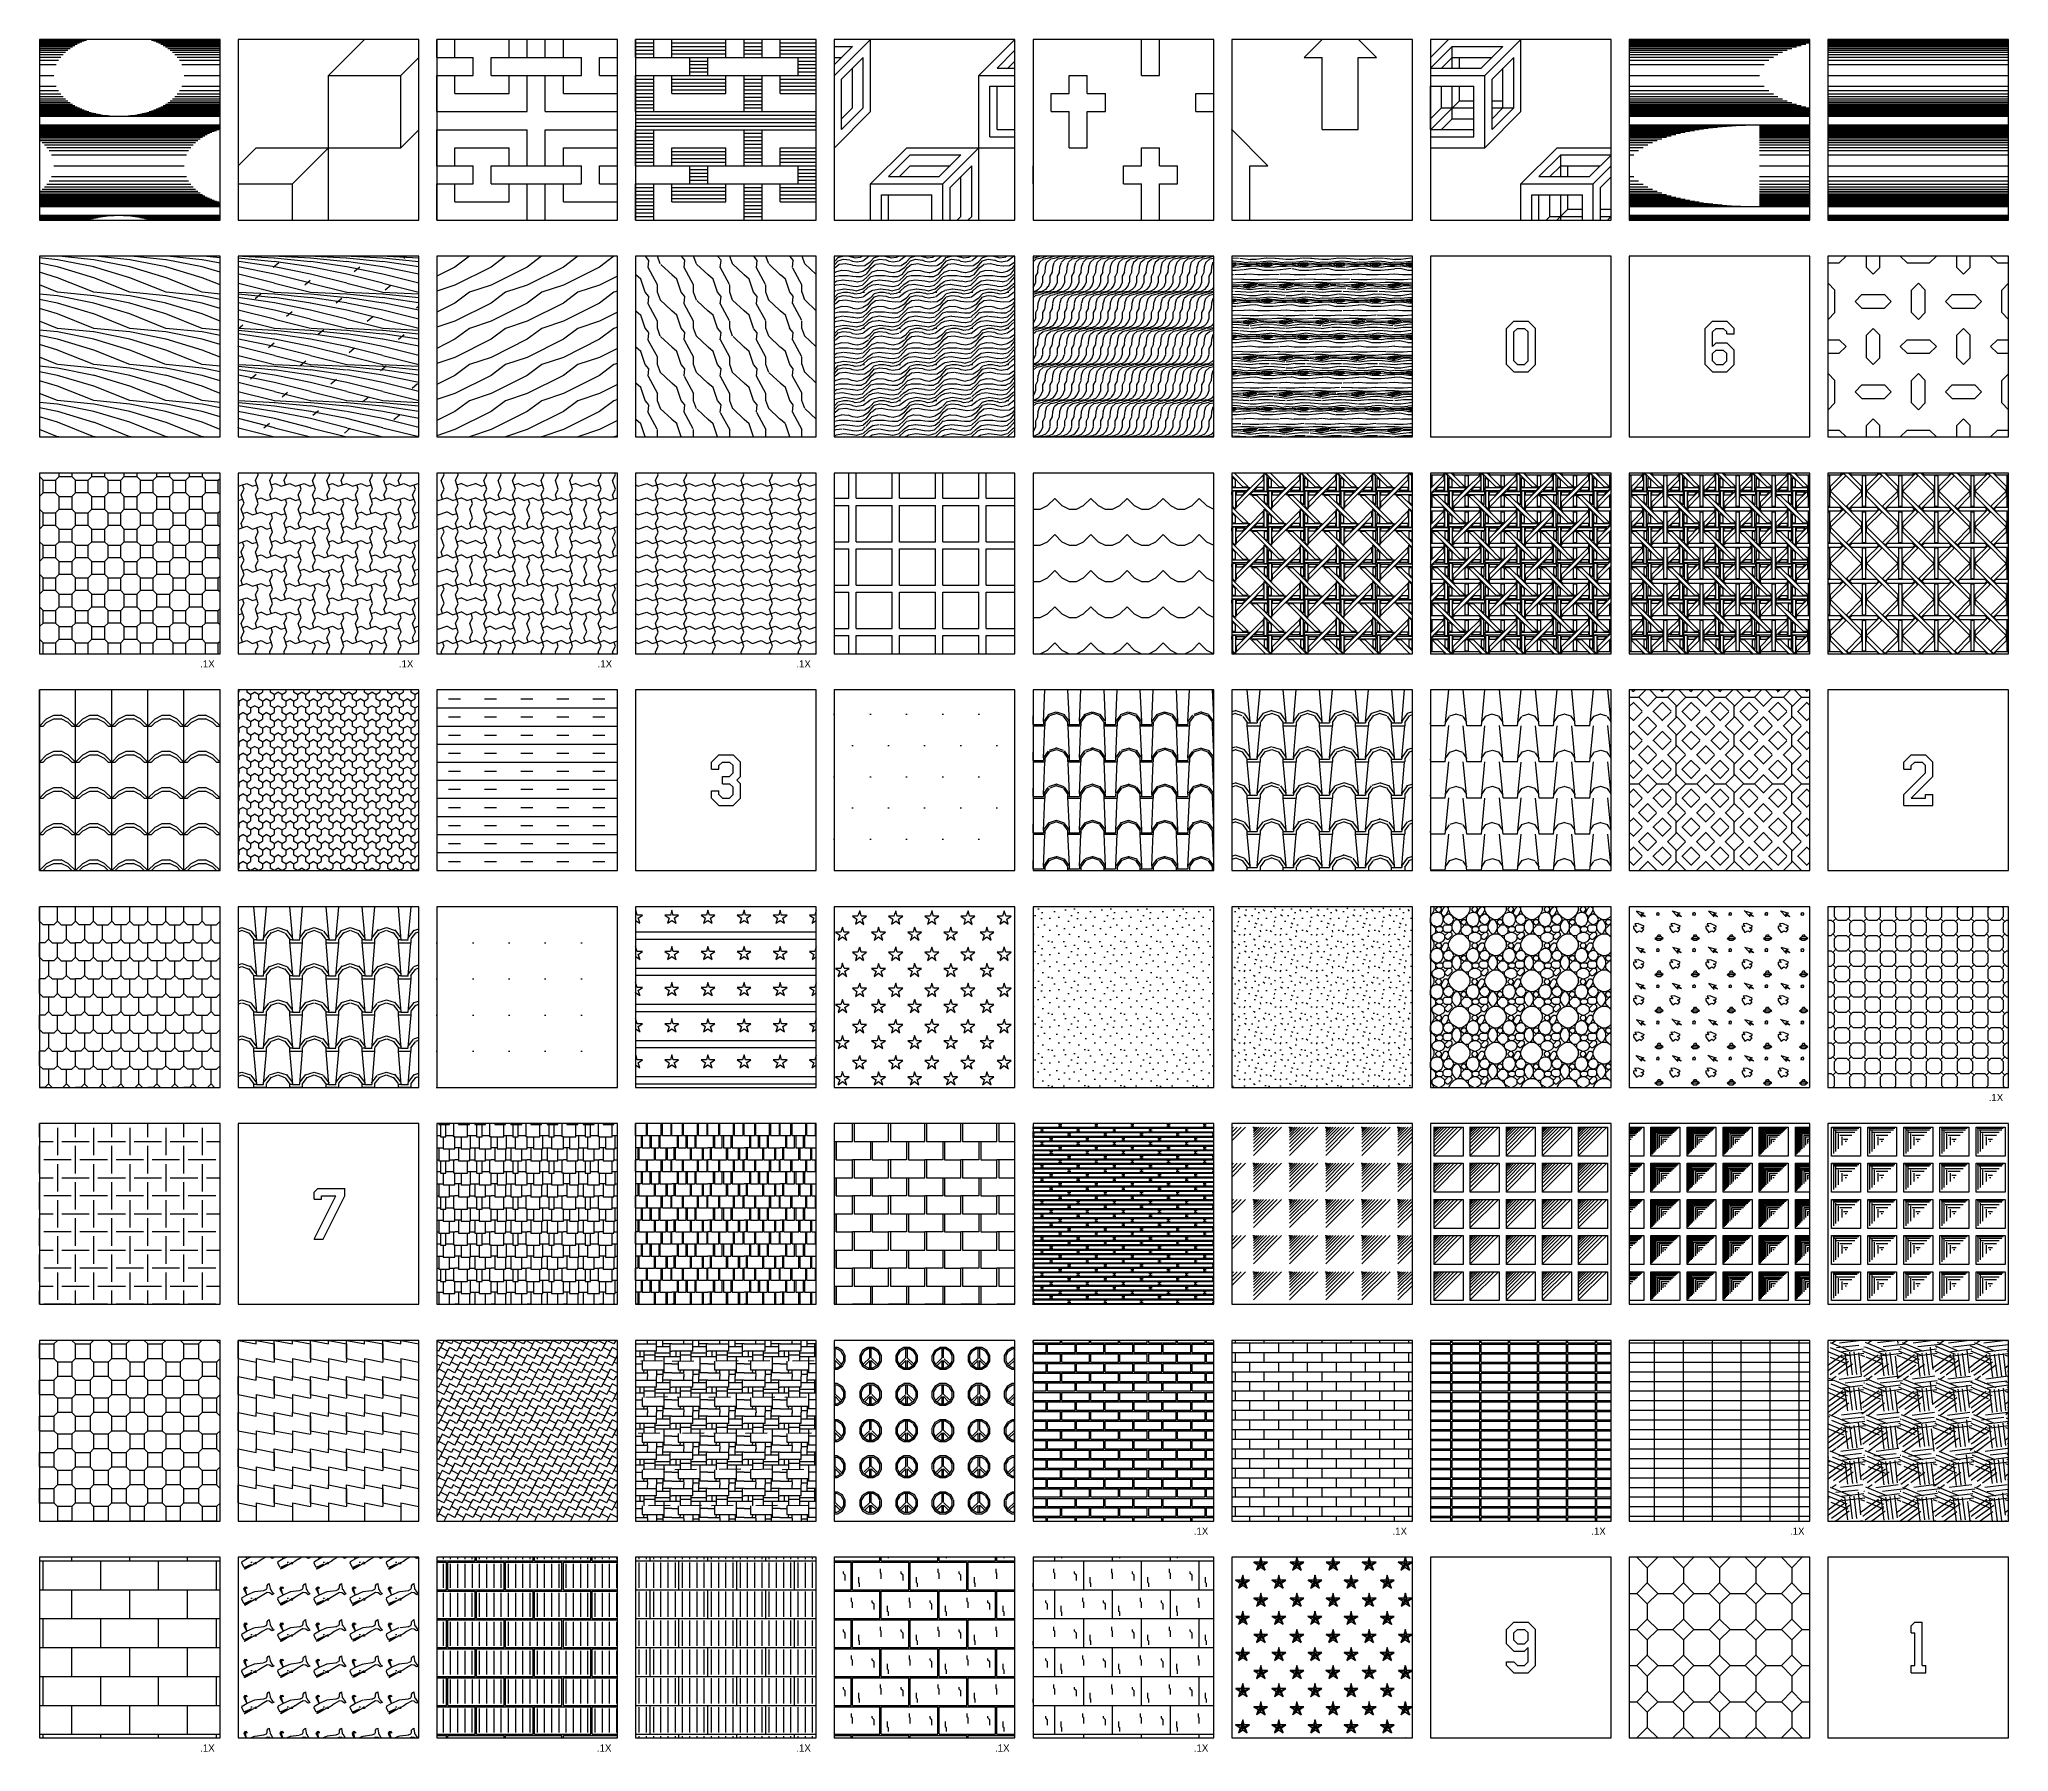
# Model space of a CAD drawing. Extents: x 0 to 176, y 0 to 59.
# Drawn here: x 60.5 to 115, y -0.4 to 47 of the extents above; entities that cross this region are included whole.
import ezdxf

# ---------------------------------------------------------------- set-up
doc = ezdxf.new("R2010")
doc.units = 0
doc.header["$MEASUREMENT"] = 0
doc.layers.get('0').update_dxf_attribs({"linetype": 'CONTINUOUS'})

msp = doc.modelspace()

# ---------------------------------------------------------------- texts
for p in [(64.949, 29.621), (70.449, 29.621), (75.949, 29.621), (81.449, 29.621), (114.449, 17.621), (92.449, 5.621), (97.949, 5.621), (103.449, 5.621), (108.949, 5.621), (64.949, -0.379), (75.93, -0.379), (81.449, -0.379), (86.949, -0.379), (92.449, -0.379)]:
    msp.add_text('.1X', height=0.2).set_placement(p)

# ---------------------------------------------------------------- hatches: boundary and pattern name
h = msp.add_hatch()
h.set_pattern_fill('CS1', color=256, scale=0.1, style=0, pattern_type=2)
h.set_pattern_definition([(0, (105.9, 37.1313), (0, 2.5), []), (0, (105.9643, 37.1306), (3.6, 2.5), [7.0714, -0.1286]), (0, (106.0286, 37.1284), (3.6, 2.5), [6.9428, -0.2572]), (0, (106.093, 37.1248), (3.6, 2.5), [6.8142, -0.3858]), (0, (106.157, 37.1198), (3.6, 2.5), [6.6858, -0.5142]), (0, (106.2214, 37.1132), (3.6, 2.5), [6.5572, -0.6428]), (0, (106.2857, 37.105), (3.6, 2.5), [6.4286, -0.7714]), (0, (106.35, 37.0954), (3.6, 2.5), [6.3, -0.9]), (0, (106.4143, 37.0842), (3.6, 2.5), [6.1714, -1.0286]), (0, (106.4786, 37.0713), (3.6, 2.5), [6.0428, -1.1572]), (0, (106.543, 37.0567), (3.6, 2.5), [5.9142, -1.2858]), (0, (106.607, 37.0405), (3.6, 2.5), [5.7858, -1.4142]), (0, (106.6714, 37.0223), (3.6, 2.5), [5.6572, -1.5428]), (0, (106.7357, 37.002), (3.6, 2.5), [5.5286, -1.6714]), (0, (106.8, 36.9798), (3.6, 2.5), [5.4, -1.8]), (0, (106.8643, 36.9553), (3.6, 2.5), [5.2714, -1.9286]), (0, (106.9286, 36.9284), (3.6, 2.5), [5.1428, -2.0572]), (0, (106.993, 36.899), (3.6, 2.5), [5.0142, -2.1858]), (0, (107.057, 36.8667), (3.6, 2.5), [4.8858, -2.3142]), (0, (107.1214, 36.831), (3.6, 2.5), [4.7572, -2.4428]), (0, (107.1857, 36.7918), (3.6, 2.5), [4.6286, -2.5714]), (0, (107.25, 36.7483), (3.6, 2.5), [4.5, -2.7]), (0, (107.3143, 36.6998), (3.6, 2.5), [4.3714, -2.8286]), (0, (107.3786, 36.645), (3.6, 2.5), [4.2428, -2.9572]), (0, (107.443, 36.5825), (3.6, 2.5), [4.1142, -3.0858]), (0, (107.507, 36.5096), (3.6, 2.5), [3.9858, -3.2142]), (0, (107.5714, 36.42), (3.6, 2.5), [3.8572, -3.3428]), (0, (107.6357, 36.2998), (3.6, 2.5), [3.7286, -3.4714]), (0, (107.7, 36), (3.6, 2.5), [3.6, -3.6]), (0, (107.6357, 35.7002), (3.6, 2.5), [3.7286, -3.4714]), (0, (107.5714, 35.58), (3.6, 2.5), [3.8572, -3.3428]), (0, (107.507, 35.4904), (3.6, 2.5), [3.9858, -3.2142]), (0, (107.443, 35.4175), (3.6, 2.5), [4.1142, -3.0858]), (0, (107.3786, 35.355), (3.6, 2.5), [4.2428, -2.9572]), (0, (107.3143, 35.3002), (3.6, 2.5), [4.3714, -2.8286]), (0, (107.25, 35.2517), (3.6, 2.5), [4.5, -2.7]), (0, (107.1857, 35.2082), (3.6, 2.5), [4.6286, -2.5714]), (0, (107.1214, 35.169), (3.6, 2.5), [4.7572, -2.4428]), (0, (107.057, 35.1333), (3.6, 2.5), [4.8858, -2.3142]), (0, (106.993, 35.101), (3.6, 2.5), [5.0142, -2.1858]), (0, (106.9286, 35.0716), (3.6, 2.5), [5.1428, -2.0572]), (0, (106.8643, 35.0447), (3.6, 2.5), [5.2714, -1.9286]), (0, (106.8, 35.0202), (3.6, 2.5), [5.4, -1.8]), (0, (106.7357, 34.998), (3.6, 2.5), [5.5286, -1.6714]), (0, (106.6714, 34.9777), (3.6, 2.5), [5.6572, -1.5428]), (0, (106.607, 34.9595), (3.6, 2.5), [5.7858, -1.4142]), (0, (106.543, 34.9433), (3.6, 2.5), [5.9142, -1.2858]), (0, (106.4786, 34.9287), (3.6, 2.5), [6.0428, -1.1572]), (0, (106.4143, 34.9158), (3.6, 2.5), [6.1714, -1.0286]), (0, (106.35, 34.9046), (3.6, 2.5), [6.3, -0.9]), (0, (106.2857, 34.895), (3.6, 2.5), [6.4286, -0.7714]), (0, (106.2214, 34.8868), (3.6, 2.5), [6.5572, -0.6428]), (0, (106.157, 34.8802), (3.6, 2.5), [6.6858, -0.5142]), (0, (106.093, 34.8752), (3.6, 2.5), [6.8142, -0.3858]), (0, (106.0286, 34.8716), (3.6, 2.5), [6.9428, -0.2572]), (0, (105.9643, 34.8694), (3.6, 2.5), [7.0714, -0.1286]), (0, (105.9, 34.8687), (0, 2.5), [])])
h.paths.add_polyline_path([(65.5, 47), (60.5, 47), (60.5, 42), (65.5, 42)])
h = msp.add_hatch()
h.set_pattern_fill('CS10', color=256, scale=0.1, style=0, pattern_type=2)
h.set_pattern_definition([(90, (104.5, 36), (-3, 3), [4, -2]), (0, (102.5, 38), (3, 3), [4, -2]), (0, (104.5, 40), (3, 3), [2, -4]), (90, (106.5, 38), (-3, 3), [2, -4]), (45, (106.5, 40), (-3, 3), [1.4142, -2.82843]), (45, (106.5, 38), (-3, 3), [1.4142, -2.82843]), (45, (104.5, 40), (-3, 3), [1.4142, -2.82843])])
h.paths.add_polyline_path([(71, 47), (66, 47), (66, 42), (71, 42)])
h = msp.add_hatch()
h.set_pattern_fill('CS11', color=256, scale=0.1, style=0, pattern_type=2)
h.set_pattern_definition([(90, (104.5, 36), (-3, 2e-16), [1, -0.5]), (90, (105, 36.5), (-1.5, 9e-17), [0.5, -0.5, 0.5, -1.5]), (90, (105.5, 37), (-3, 2e-16), [0.5, -2.5]), (90, (106, 37), (-3, 2e-16), [0.5, -2.5]), (90, (107, 36), (-3, 2e-16), [1, -0.5]), (0, (104.5, 36), (0, 3), [2.5, -0.5]), (0, (105, 36.5), (0, 1.5), [1.5, -1.5]), (0, (106, 37), (0, 3), [2.5, -0.5]), (0, (106, 37.5), (0, 3), [2.5, -0.5]), (0, (104.5, 38.5), (0, 3), [2.5, -0.5])])
h.paths.add_polyline_path([(76.5, 47), (71.5, 47), (71.5, 42), (76.5, 42)])
h = msp.add_hatch()
h.set_pattern_fill('CS12', color=256, scale=0.1, style=0, pattern_type=2)
h.set_pattern_definition([(90, (104.5, 36), (-3, 2e-16), [1, -0.5]), (90, (105, 36.5), (-1.5, 9e-17), [0.5, -0.5, 0.5, -1.5]), (90, (105.5, 37), (-3, 2e-16), [0.5, -2.5]), (90, (106, 37), (-3, 2e-16), [0.5, -2.5]), (90, (107, 36), (-3, 2e-16), [1, -0.5]), (0, (104.5, 36), (0, 3), [2.5]), (0, (105, 36.5), (0, 1.5), [1.5, -0.5, 0.5, -0.5]), (0, (106, 37), (0, 3), [2.5]), (0, (106, 37.5), (0, 3), [2.5]), (0, (104.5, 38.5), (0, 3), [2.5]), (0, (105, 37.6), (0, 3), [1.5, -0.5, 0.5, -0.5]), (0, (105, 37.7), (0, 3), [1.5, -0.5, 0.5, -0.5]), (0, (105, 37.8), (0, 3), [1.5, -0.5, 0.5, -0.5]), (0, (105, 37.9), (0, 3), [1.5, -0.5, 0.5, -0.5]), (0, (105, 36.6), (0, 3), [1.5, -0.5, 0.5, -0.5]), (0, (105, 36.7), (0, 3), [1.5, -0.5, 0.5, -0.5]), (0, (105, 36.8), (0, 3), [1.5, -0.5, 0.5, -0.5]), (0, (105, 36.9), (0, 3), [1.5, -0.5, 0.5, -0.5]), (0, (105.5, 37.1), (0, 3), [0.5, -2.5]), (0, (105.5, 37.2), (0, 3), [0.5, -2.5]), (0, (105.5, 37.3), (0, 3), [0.5, -2.5]), (0, (105.5, 37.4), (0, 3), [0.5, -2.5]), (0, (104.5, 38.6), (0, 3), []), (0, (104.5, 38.7), (0, 3), []), (0, (104.5, 38.8), (0, 3), []), (0, (104.5, 38.9), (0, 3), []), (0, (107, 36.1), (0, 3), [0.5, -2.5]), (0, (107, 36.2), (0, 3), [0.5, -2.5]), (0, (107, 36.3), (0, 3), [0.5, -2.5]), (0, (107, 36.4), (0, 3), [0.5, -2.5]), (0, (107, 38.1), (0, 3), [0.5, -2.5]), (0, (107, 38.2), (0, 3), [0.5, -2.5]), (0, (107, 38.3), (0, 3), [0.5, -2.5]), (0, (107, 38.4), (0, 3), [0.5, -2.5])])
h.paths.add_polyline_path([(82, 47), (77, 47), (77, 42), (82, 42)])
h = msp.add_hatch()
h.set_pattern_fill('CS13', color=256, scale=0.1, style=0, pattern_type=2)
h.set_pattern_definition([(90, (104.5, 36), (-3, 3), [4, -2]), (0, (102.5, 38), (3, 3), [4, -2]), (0, (104.5, 40), (3, 3), [2, -4]), (90, (106.5, 38), (-3, 3), [2, -4]), (45, (106.5, 40), (-3, 3), [1.4142, -2.8284]), (45, (106.5, 38), (-3, 3), [1.4142, -2.8284]), (45, (104.5, 40), (-3, 3), [1.4142, -2.8284]), (0, (104.8, 38.3), (3, 3), [1.4, -4.6]), (0, (104.8, 39.7), (3, 3), [1.4, -4.6]), (90, (104.8, 38.3), (-3, 3), [1.4, -4.6]), (90, (106.2, 38.3), (-3, 3), [1.4, -4.6]), (90, (106.7, 38.5), (-3, 3), [1.4, -4.6]), (90, (107.3, 39.1), (-3, 3), [1.4, -4.6]), (0, (105, 40.2), (3, 3), [1.4, -4.6]), (0, (105.6, 40.8), (3, 3), [1.4, -4.6]), (45, (106.7, 38.5), (-3, 3), [0.8485, -3.3941]), (45, (106.7, 39.9), (-3, 3), [0.8485, -3.3941]), (45, (105, 40.2), (-3, 3), [0.8485, -3.3941]), (45, (106.4, 40.2), (-3, 3), [0.8485, -3.3941]), (0, (105, 38.5), (3, 3), [1.2, -4.8]), (90, (105, 38.5), (-3, 3), [1.2, -4.8]), (45, (106.7, 38.8), (-3, 3), [0.42426, -3.8184]), (90, (107, 39.1), (-3, 3), [1.1, -4.9]), (0, (105.6, 40.5), (3, 3), [1.1, -4.9]), (45, (105.3, 40.2), (-3, 3), [0.42426, -3.8184])])
h.paths.add_polyline_path([(87.5, 47), (82.5, 47), (82.5, 42), (87.5, 42)])
h = msp.add_hatch()
h.set_pattern_fill('CS14', color=256, scale=0.1, style=0, pattern_type=2)
h.set_pattern_definition([(90, (104.5, 37), (-2, 2), [0.5, -3.5]), (0, (104.5, 37), (2, 2), [0.5, -0.5, 0.5, -2.5]), (0, (104.5, 37.5), (2, 2), [0.5, -0.5, 0.5, -2.5]), (90, (105, 36), (-2, 2), [1, -0.5, 0.5, -2]), (90, (105.5, 36), (-2, 2), [1, -0.5, 0.5, -2]), (90, (106, 37), (-2, 2), [0.5, -3.5]), (0, (105, 36), (2, 2), [0.5, -3.5]), (0, (105, 38), (2, 2), [0.5, -3.5])])
h.paths.add_polyline_path([(93, 47), (88, 47), (88, 42), (93, 42)])
h = msp.add_hatch()
h.set_pattern_fill('CS15', color=256, scale=0.1, style=0, pattern_type=2)
h.set_pattern_definition([(0, (104.5, 37.5), (3, 3), [0.5, -1, 0.5, -4]), (45, (104.5, 37.5), (-3, 3), [1.4142, -2.8284]), (135, (106.5, 37.5), (-3, -3), [1.4142, -2.8284]), (90, (105, 35.5), (-3, 3), [2, -4]), (0, (105, 35.5), (3, 3), [1, -5]), (90, (106, 35.5), (-3, 3), [2, -4])])
h.paths.add_polyline_path([(98.5, 47), (93.5, 47), (93.5, 42), (98.5, 42)])
h = msp.add_hatch()
h.set_pattern_fill('CS16', color=256, scale=0.1, style=0, pattern_type=2)
h.set_pattern_definition([(90, (104.5, 36), (-3, 3), [4, -2]), (0, (102.5, 38), (3, 3), [4, -2]), (0, (104.5, 40), (3, 3), [2, -4]), (90, (106.5, 38), (-3, 3), [2, -4]), (45, (106.5, 40), (-3, 3), [1.4142, -2.8284]), (45, (106.5, 38), (-3, 3), [1.4142, -2.8284]), (45, (104.5, 40), (-3, 3), [1.4142, -2.8284]), (0, (104.8, 38.3), (3, 3), [1.4, -4.6]), (0, (104.8, 39.7), (3, 3), [1.4, -4.6]), (90, (104.8, 38.3), (-3, 3), [1.4, -4.6]), (90, (106.2, 38.3), (-3, 3), [1.4, -4.6]), (90, (106.7, 38.5), (-3, 3), [1.4, -4.6]), (90, (107.3, 39.1), (-3, 3), [1.4, -4.6]), (0, (105, 40.2), (3, 3), [1.4, -4.6]), (0, (105.6, 40.8), (3, 3), [1.4, -4.6]), (45, (106.7, 38.5), (-3, 3), [0.8485, -3.3941]), (45, (106.7, 39.9), (-3, 3), [0.8485, -3.3941]), (45, (105, 40.2), (-3, 3), [0.8485, -3.3941]), (45, (106.4, 40.2), (-3, 3), [0.8485, -3.3941]), (0, (105, 38.5), (3, 3), [1.2, -4.8]), (90, (105, 38.5), (-3, 3), [1.2, -4.8]), (45, (106.7, 38.8), (-3, 3), [0.4243, -3.8184]), (90, (107, 39.1), (-3, 3), [1.1, -4.9]), (0, (105.6, 40.5), (3, 3), [1.1, -4.9]), (45, (105.3, 40.2), (-3, 3), [0.4243, -3.8184]), (90, (105.6, 38.8), (-3, 3), [0.9, -0.5, 0.6, -4]), (45, (104.8, 38.3), (-3, 3), [1.4142, -2.8284]), (0, (105.3, 39.1), (3, 3), [0.9, -0.5, 0.6, -4]), (0, (105.6, 38.8), (3, 3), [0.6, -5.4]), (0, (105.8, 39.3), (3, 3), [0.4, -0.5, 0.3, -4.8]), (90, (105.3, 39.1), (-3, 3), [0.6, -5.4]), (90, (105.8, 39.3), (-3, 3), [0.4, -0.5, 0.3, -4.8]), (45, (105.3, 38.5), (-3, 3), [0.4243, -3.8184]), (45, (105, 38.8), (-3, 3), [0.4243, -3.8184])])
h.paths.add_polyline_path([(104, 47), (99, 47), (99, 42), (104, 42)])
h = msp.add_hatch()
h.set_pattern_fill('CS17', color=256, scale=0.1, style=0, pattern_type=2)
h.set_pattern_definition([(0, (104.5, 37.1313), (0, 2.5), []), (0, (104.5, 37.1306), (3.6, 2.5), [7.0714, -0.1286]), (0, (104.5, 37.1284), (3.6, 2.5), [6.9428, -0.2572]), (0, (104.5, 37.1248), (3.6, 2.5), [6.8142, -0.3858]), (0, (104.5, 37.1198), (3.6, 2.5), [6.6858, -0.5142]), (0, (104.5, 37.1132), (3.6, 2.5), [6.5572, -0.6428]), (0, (104.5, 37.105), (3.6, 2.5), [6.4286, -0.7714]), (0, (104.5, 37.0954), (3.6, 2.5), [6.3, -0.9]), (0, (104.5, 37.0842), (3.6, 2.5), [6.1714, -1.0286]), (0, (104.5, 37.0713), (3.6, 2.5), [6.0428, -1.1572]), (0, (104.5, 37.0567), (3.6, 2.5), [5.9142, -1.2858]), (0, (104.5, 37.0405), (3.6, 2.5), [5.7858, -1.4142]), (0, (104.5, 37.0223), (3.6, 2.5), [5.6572, -1.5428]), (0, (104.5, 37.002), (3.6, 2.5), [5.5286, -1.6714]), (0, (104.5, 36.9798), (3.6, 2.5), [5.4, -1.8]), (0, (104.5, 36.9553), (3.6, 2.5), [5.2714, -1.9286]), (0, (104.5, 36.9284), (3.6, 2.5), [5.1428, -2.0572]), (0, (104.5, 36.899), (3.6, 2.5), [5.0142, -2.1858]), (0, (104.5, 36.8667), (3.6, 2.5), [4.8858, -2.3142]), (0, (104.5, 36.831), (3.6, 2.5), [4.7572, -2.4428]), (0, (104.5, 36.7918), (3.6, 2.5), [4.6286, -2.5714]), (0, (104.5, 36.7483), (3.6, 2.5), [4.5, -2.7]), (0, (104.5, 36.6998), (3.6, 2.5), [4.3714, -2.8286]), (0, (104.5, 36.645), (3.6, 2.5), [4.2428, -2.9572]), (0, (104.5, 36.5825), (3.6, 2.5), [4.1142, -3.0858]), (0, (104.5, 36.5096), (3.6, 2.5), [3.9858, -3.2142]), (0, (104.5, 36.42), (3.6, 2.5), [3.8572, -3.3428]), (0, (104.5, 36.2998), (3.6, 2.5), [3.7286, -3.4714]), (0, (104.5, 36), (3.6, 2.5), [3.6, -3.6]), (0, (104.5, 35.7002), (3.6, 2.5), [3.7286, -3.4714]), (0, (104.5, 35.58), (3.6, 2.5), [3.8572, -3.3428]), (0, (104.5, 35.4904), (3.6, 2.5), [3.9858, -3.2142]), (0, (104.5, 35.4175), (3.6, 2.5), [4.1142, -3.0858]), (0, (104.5, 35.355), (3.6, 2.5), [4.2428, -2.9572]), (0, (104.5, 35.3002), (3.6, 2.5), [4.3714, -2.8286]), (0, (104.5, 35.2517), (3.6, 2.5), [4.5, -2.7]), (0, (104.5, 35.2082), (3.6, 2.5), [4.6286, -2.5714]), (0, (104.5, 35.169), (3.6, 2.5), [4.7572, -2.4428]), (0, (104.5, 35.1333), (3.6, 2.5), [4.8858, -2.3142]), (0, (104.5, 35.101), (3.6, 2.5), [5.0142, -2.1858]), (0, (104.5, 35.0716), (3.6, 2.5), [5.1428, -2.0572]), (0, (104.5, 35.0447), (3.6, 2.5), [5.2714, -1.9286]), (0, (104.5, 35.0202), (3.6, 2.5), [5.4, -1.8]), (0, (104.5, 34.998), (3.6, 2.5), [5.5286, -1.6714]), (0, (104.5, 34.9777), (3.6, 2.5), [5.6572, -1.5428]), (0, (104.5, 34.9595), (3.6, 2.5), [5.7858, -1.4142]), (0, (104.5, 34.9433), (3.6, 2.5), [5.9142, -1.2858]), (0, (104.5, 34.9287), (3.6, 2.5), [6.0428, -1.1572]), (0, (104.5, 34.9158), (3.6, 2.5), [6.1714, -1.0286]), (0, (104.5, 34.9046), (3.6, 2.5), [6.3, -0.9]), (0, (104.5, 34.895), (3.6, 2.5), [6.4286, -0.7714]), (0, (104.5, 34.8868), (3.6, 2.5), [6.5572, -0.6428]), (0, (104.5, 34.8802), (3.6, 2.5), [6.6858, -0.5142]), (0, (104.5, 34.8752), (3.6, 2.5), [6.8142, -0.3858]), (0, (104.5, 34.8716), (3.6, 2.5), [6.9428, -0.2572]), (0, (104.5, 34.8694), (3.6, 2.5), [7.0714, -0.1286]), (0, (104.5, 34.8687), (0, 2.5), [])])
h.paths.add_polyline_path([(109.5, 47), (104.5, 47), (104.5, 42), (109.5, 42)])
h = msp.add_hatch()
h.set_pattern_fill('CS18', color=256, scale=0.1, style=0, pattern_type=2)
h.set_pattern_definition([(0, (104.5, 37.1313), (0, 2.5), []), (0, (104.5, 37.1306), (3.6, 2.5), []), (0, (104.5, 37.1284), (3.6, 2.5), []), (0, (104.5, 37.1248), (3.6, 2.5), []), (0, (104.5, 37.1198), (3.6, 2.5), []), (0, (104.5, 37.1132), (3.6, 2.5), []), (0, (104.5, 37.105), (3.6, 2.5), []), (0, (104.5, 37.0954), (3.6, 2.5), []), (0, (104.5, 37.0842), (3.6, 2.5), []), (0, (104.5, 37.0713), (3.6, 2.5), []), (0, (104.5, 37.0567), (3.6, 2.5), []), (0, (104.5, 37.0405), (3.6, 2.5), []), (0, (104.5, 37.0223), (3.6, 2.5), []), (0, (104.5, 37.002), (3.6, 2.5), []), (0, (104.5, 36.9798), (3.6, 2.5), []), (0, (104.5, 36.9553), (3.6, 2.5), []), (0, (104.5, 36.9284), (3.6, 2.5), []), (0, (104.5, 36.899), (3.6, 2.5), []), (0, (104.5, 36.8667), (3.6, 2.5), []), (0, (104.5, 36.831), (3.6, 2.5), []), (0, (104.5, 36.7918), (3.6, 2.5), []), (0, (104.5, 36.7483), (3.6, 2.5), []), (0, (104.5, 36.6998), (3.6, 2.5), []), (0, (104.5, 36.645), (3.6, 2.5), []), (0, (104.5, 36.5825), (3.6, 2.5), []), (0, (104.5, 36.5096), (3.6, 2.5), []), (0, (104.5, 36.42), (3.6, 2.5), []), (0, (104.5, 36.2998), (3.6, 2.5), []), (0, (104.5, 36), (3.6, 2.5), []), (0, (104.5, 35.7002), (3.6, 2.5), []), (0, (104.5, 35.58), (3.6, 2.5), []), (0, (104.5, 35.4904), (3.6, 2.5), []), (0, (104.5, 35.4175), (3.6, 2.5), []), (0, (104.5, 35.355), (3.6, 2.5), []), (0, (104.5, 35.3002), (3.6, 2.5), []), (0, (104.5, 35.2517), (3.6, 2.5), []), (0, (104.5, 35.2082), (3.6, 2.5), []), (0, (104.5, 35.169), (3.6, 2.5), []), (0, (104.5, 35.1333), (3.6, 2.5), []), (0, (104.5, 35.101), (3.6, 2.5), []), (0, (104.5, 35.0716), (3.6, 2.5), []), (0, (104.5, 35.0447), (3.6, 2.5), []), (0, (104.5, 35.0202), (3.6, 2.5), []), (0, (104.5, 34.998), (3.6, 2.5), []), (0, (104.5, 34.9777), (3.6, 2.5), []), (0, (104.5, 34.9595), (3.6, 2.5), []), (0, (104.5, 34.9433), (3.6, 2.5), []), (0, (104.5, 34.9287), (3.6, 2.5), []), (0, (104.5, 34.9158), (3.6, 2.5), []), (0, (104.5, 34.9046), (3.6, 2.5), []), (0, (104.5, 34.895), (3.6, 2.5), []), (0, (104.5, 34.8868), (3.6, 2.5), []), (0, (104.5, 34.8802), (3.6, 2.5), []), (0, (104.5, 34.8752), (3.6, 2.5), []), (0, (104.5, 34.8716), (3.6, 2.5), []), (0, (104.5, 34.8694), (3.6, 2.5), []), (0, (104.5, 34.8687), (0, 2.5), [])])
h.paths.add_polyline_path([(115, 47), (110, 47), (110, 42), (115, 42)])
h = msp.add_hatch()
h.set_pattern_fill('WHEAT1', color=256, style=0, pattern_type=2)
h.set_pattern_definition([(158.1986, (111, 24), (-3.0000003, 0.9999999), [1.077033, -4.308132]), (163.3008, (111, 24.4), (-7.00000187, 1.9999943), [1.044031, -9.396276]), (168.6901, (111, 24.7), (4.00000075, -0.9999976), [1.019804, -4.079216]), (174.2894, (111, 24.9), (8.99999942, -1.00000131), [1.004988, -9.044888])])
h.paths.add_polyline_path([(65.5, 41), (60.5, 41), (60.5, 36), (65.5, 36)])
h = msp.add_hatch()
h.set_pattern_fill('WHEAT2', color=256, style=0, pattern_type=2)
h.set_pattern_definition([(165.9638, (111, 24.25), (3.0000005, -0.999998), [1.030776, -3.092329]), (168.6901, (111, 24.5), (4.00000075, -0.9999976), [1.019804, -4.079216]), (171.4692, (111, 24.7), (12.999998285, -2.00000791), [1.011187, -19.212561]), (357.1376, (110, 25), (-19.000000017, 0.999998647), [1.001249, -19.023735]), (354.2894, (110, 24.95), (-8.99999942, 1.00000131), [1.004988, -9.044888]), (345.9638, (110, 24.25), (-3.0000005, 0.999998), [1.030776, -3.092329]), (39.7751, (110.81, 24.63), (8.964107466, 7.526272905), [0.202485, -20.045972])])
h.paths.add_polyline_path([(71, 41), (66, 41), (66, 36), (71, 36)])
h = msp.add_hatch()
h.set_pattern_fill('WOOD1', color=256, style=0, pattern_type=2)
h.set_pattern_definition([(216.8699, (110.4, 25), (2.9999999, 2.0000001), [0.5, -4.5]), (206.5651, (111, 24.7), (-0.999999, -1.0000013), [1.118034, -1.118034]), (198.4349, (111, 24.2), (-2.0000004, -0.9999984), [0.632456, -2.529822])])
h.paths.add_polyline_path([(76.5, 41), (71.5, 41), (71.5, 36), (76.5, 36)])
h = msp.add_hatch()
h.set_pattern_fill('WOOD2', color=256, style=0, pattern_type=2)
h.set_pattern_definition([(108.4349, (110.26, 24), (-0.9999984, 2.0000004), [0.379473, -2.782804]), (139.3987, (110.14, 24.36), (-5.99999902, 5.00000042), [0.18439, -9.035154]), (136.8476, (111, 24.48), (-14.99999754, 14.000002834), [0.438634, -21.493078]), (109.9831, (110.68, 24.78), (-2.99999945, 8.00000066), [0.234094, -11.470606]), (90, (110.6, 24), (-1, 1), [0.2, -0.8]), (118.4429, (110.6, 24.2), (6.99999384, -13.000003766), [0.545894, -26.748794]), (84.2894, (110.34, 24.68), (-1.00000131, -8.99999942), [0.200998, -9.848878]), (129.8056, (110.36, 24.88), (4.00000243, -4.99999806), [0.156205, -7.654045])])
h.paths.add_polyline_path([(82, 41), (77, 41), (77, 36), (82, 36)])
h = msp.add_hatch()
h.set_pattern_fill('WOOD3', color=256, style=0, pattern_type=2)
h.set_pattern_definition([(355.2364, (110, 24.17), (-11.00000095, 0.99999153), [0.120416, -11.92118]), (11.3099, (110.12, 24.16), (4.0000008, 0.9999976), [0.15297, -4.94605]), (45, (110.27, 24.19), (0, 1), [0.113137, -1.301076]), (46.8476, (110.35, 24.27), (14.000002834, 14.99999754), [0.219317, -21.712395]), (12.9946, (110.5, 24.43), (-9.00000077, -1.99999758), [0.133417, -13.208247]), (0, (110.63, 24.46), (1, 1), [0.25, -0.75]), (350.5377, (110.88, 24.46), (-5.0000008, 0.9999981), [0.121655, -5.961107]), (354.2894, (110, 24.44), (-8.99999942, 1.0000013), [0.1005, -9.949377]), (0, (110.1, 24.43), (1, 1), [0.15, -0.85]), (28.3008, (110.25, 24.43), (10.99999512, 6.00000887), [0.147648, -14.617175]), (52.125, (110.38, 24.5), (-4.00000186, -4.9999991), [0.228035, -11.17372]), (39.2894, (110.52, 24.68), (6.00000064, 4.99999963), [0.142127, -14.070544]), (6.3402, (110.63, 24.77), (7.9999994, 1.00000158), [0.181108, -8.874277]), (348.1113, (110.81, 24.79), (-13.9999973, 3.000010535), [0.194165, -19.222323]), (353.2902, (110, 24.75), (9.000001, -0.99999388), [0.171172, -16.94607]), (3.3665, (110.17, 24.73), (15.99999932, 1.00001096), [0.170294, -16.859093]), (33.6901, (110.34, 24.74), (-1.9999996, -1.0000013), [0.180278, -3.425274]), (47.4896, (110.49, 24.84), (9.99999072, 11.00000867), [0.162788, -16.116032]), (14.9314, (110.6, 24.96), (11.00000053, 2.99999695), [0.155242, -15.368933]), (0, (110.75, 25), (1, 1), [0.12, -0.88]), (347.0054, (110.87, 25), (9.00000077, -1.99999758), [0.133417, -13.208247]), (0, (110.31, 24), (1, 1), [0, -1]), (223.1524, (110.45, 24.15), (14.99999754, 14.000002834), [0.219317, -21.712395]), (206.5651, (110.29, 25), (-0.999999, -1.000001), [0.089443, -2.146625]), (188.1301, (110.21, 24.96), (-5.9999998, -0.99999936), [0.14142, -6.929646]), (156.8014, (110.07, 24.94), (-4.99999973, 2.0000013), [0.076158, -7.539615]), (26.5651, (110.45, 24.15), (0.999999, 1.0000013), [0.111803, -2.124265]), (6.7098, (110.55, 24.2), (-9.000001, -0.99999388), [0.171172, -16.94607]), (349.8753, (110.72, 24.22), (16.99999879, -3.00000859), [0.284429, -28.158496]), (349.6952, (110, 24.06), (6.00000096, -0.99999488), [0.111803, -11.068536]), (15.5241, (110.11, 24.04), (-11.000001025, -2.99999778), [0.186815, -18.494726]), (42.8789, (110.29, 24.09), (-13.00000079, -11.99999975), [0.19105, -18.913923]), (34.6952, (110.43, 24.22), (9.99999426, 7.00000861), [0.158114, -15.653274]), (9.4623, (110.56, 24.31), (5.0000008, 0.9999981), [0.182483, -5.90028]), (353.4181, (110.74, 24.34), (-17.00000144, 1.9999867), [0.261725, -25.91078]), (351.8699, (110, 24.31), (-5.9999998, 0.99999936), [0.14142, -6.929646]), (11.3099, (110.14, 24.29), (4.0000008, 0.9999976), [0.15297, -4.94605]), (42.5104, (110.29, 24.32), (-11.00000867, -9.99999072), [0.162788, -16.116032]), (45, (110.41, 24.43), (0, 1), [0.183848, -1.230366]), (17.354, (110.54, 24.56), (-13.00000202, -3.9999945), [0.16763, -16.595424]), (356.6335, (110.7, 24.61), (-15.99999932, 1.00001096), [0.170294, -16.859093]), (342.8973, (110.87, 24.6), (10.00000173, -2.9999955), [0.136015, -13.465456]), (351.2538, (110, 24.56), (6.99999934, -1.0000042), [0.13153, -13.021417]), (14.9314, (110.13, 24.54), (11.00000053, 2.99999695), [0.155242, -15.368933]), (32.0054, (110.28, 24.58), (-4.99999894, -3.0000011), [0.18868, -9.245302]), (49.8991, (110.44, 24.68), (-10.99999806, -13.00000193), [0.248395, -24.59109]), (15.9454, (110.6, 24.87), (-4.0000001, -0.9999999), [0.145602, -7.134508]), (353.991, (110.74, 24.91), (9.99999975, -0.99999932), [0.19105, -18.913923]), (336.8014, (110.93, 24.89), (4.99999973, -2.0000013), [0.076158, -7.539615]), (350.5377, (110, 24.86), (-5.0000008, 0.9999981), [0.121655, -5.961107]), (10.008, (110.12, 24.84), (10.99999955, 2.00000347), [0.172627, -17.09005]), (37.4054, (110.29, 24.87), (12.999992465, 10.00000995), [0.214009, -21.186925]), (29.0546, (110.46, 24), (7.00000038, 4.00000003), [0.102956, -10.192674]), (10.7843, (110.55, 24.05), (-15.999999504, -3.00000055), [0.213776, -21.163783]), (352.875, (110.76, 24.09), (-7.0000004, 0.9999983), [0.241868, -7.82039])])
h.paths.add_polyline_path([(87.5, 41), (82.5, 41), (82.5, 36), (87.5, 36)])
h = msp.add_hatch()
h.set_pattern_fill('WOOD4', color=256, style=0, pattern_type=2)
h.set_pattern_definition([(6.8428, (110, 24), (-16.999999365, -2.000008), [0.251794, -24.927563]), (26.5651, (110.25, 24.03), (0.999999, 1.000001), [0.111803, -2.124265]), (48.8141, (110.35, 24.08), (5.9999973, 7.00000295), [0.1063, -10.523844]), (67.3801, (110.42, 24.16), (-3.00000436, -6.99999855), [0.13, -12.87]), (90, (110.47, 24.28), (-1, 1), [0.16, -0.84]), (61.3895, (110.47, 24.44), (-5.0000067, -8.9999965), [0.1253, -12.404664]), (86.1859, (110.53, 24.55), (-1.00000612, -13.99999934), [0.150333, -14.882963]), (72.8973, (110.54, 24.7), (2.9999955, 10.00000173), [0.136015, -13.465456]), (41.9872, (110.58, 24.83), (-9.00000134, -7.99999823), [0.134536, -13.319088]), (10.3048, (110.68, 24.92), (-6.00000096, -0.99999488), [0.111803, -11.068536]), (15.9454, (110.79, 24.94), (-4.0000001, -0.9999999), [0.218403, -7.061707]), (6.8428, (110.2, 24), (-16.999999365, -2.000008), [0.251794, -24.927563]), (26.5651, (110.45, 24.03), (0.999999, 1.000001), [0.111803, -2.124265]), (48.8141, (110.55, 24.08), (5.9999973, 7.00000295), [0.1063, -10.523844]), (67.3801, (110.62, 24.16), (-3.00000436, -6.99999855), [0.13, -12.87]), (90, (110.67, 24.28), (-1, 1), [0.16, -0.84]), (61.3895, (110.67, 24.44), (-5.0000067, -8.9999965), [0.1253, -12.404664]), (86.1859, (110.73, 24.55), (-1.00000612, -13.99999934), [0.150333, -14.882963]), (72.8973, (110.74, 24.7), (2.9999955, 10.00000173), [0.136015, -13.465456]), (41.9872, (110.78, 24.83), (-9.00000134, -7.99999823), [0.134536, -13.319088]), (10.3048, (110.88, 24.92), (-6.00000096, -0.99999488), [0.111803, -11.068536]), (15.9454, (110.99, 24.94), (-4.0000001, -0.9999999), [0.218403, -7.061707]), (6.8428, (110.4, 24), (-16.999999365, -2.000008), [0.251794, -24.927563]), (26.5651, (110.65, 24.03), (0.999999, 1.000001), [0.111803, -2.124265]), (48.8141, (110.75, 24.08), (5.9999973, 7.00000295), [0.1063, -10.523844]), (67.3801, (110.82, 24.16), (-3.00000436, -6.99999855), [0.13, -12.87]), (90, (110.87, 24.28), (-1, 1), [0.16, -0.84]), (61.3895, (110.87, 24.44), (-5.0000067, -8.9999965), [0.1253, -12.404664]), (86.1859, (110.93, 24.55), (-1.00000612, -13.99999934), [0.150333, -14.882963]), (72.8973, (110.94, 24.7), (2.9999955, 10.00000173), [0.136015, -13.465456]), (41.9872, (110.98, 24.83), (-9.00000134, -7.99999823), [0.134536, -13.319088]), (10.3048, (111.08, 24.92), (-6.00000096, -0.99999488), [0.111803, -11.068536]), (15.9454, (111.19, 24.94), (-4.0000001, -0.9999999), [0.218403, -7.061707]), (6.8428, (110.6, 24), (-16.999999365, -2.000008), [0.251794, -24.927563]), (26.5651, (110.85, 24.03), (0.999999, 1.000001), [0.111803, -2.124265]), (48.8141, (110.95, 24.08), (5.9999973, 7.00000295), [0.1063, -10.523844]), (67.3801, (111.02, 24.16), (-3.00000436, -6.99999855), [0.13, -12.87]), (90, (111.07, 24.28), (-1, 1), [0.16, -0.84]), (61.3895, (111.07, 24.44), (-5.0000067, -8.9999965), [0.1253, -12.404664]), (86.1859, (111.13, 24.55), (-1.00000612, -13.99999934), [0.150333, -14.882963]), (72.8973, (111.14, 24.7), (2.9999955, 10.00000173), [0.136015, -13.465456]), (41.9872, (111.18, 24.83), (-9.00000134, -7.99999823), [0.134536, -13.319088]), (10.3048, (111.28, 24.92), (-6.00000096, -0.99999488), [0.111803, -11.068536]), (15.9454, (111.39, 24.94), (-4.0000001, -0.9999999), [0.218403, -7.061707]), (6.8428, (110.8, 24), (-16.999999365, -2.000008), [0.251794, -24.927563]), (26.5651, (111.05, 24.03), (0.999999, 1.000001), [0.111803, -2.124265]), (48.8141, (111.15, 24.08), (5.9999973, 7.00000295), [0.1063, -10.523844]), (67.3801, (111.22, 24.16), (-3.00000436, -6.99999855), [0.13, -12.87]), (90, (111.27, 24.28), (-1, 1), [0.16, -0.84]), (61.3895, (111.27, 24.44), (-5.0000067, -8.9999965), [0.1253, -12.404664]), (86.1859, (111.33, 24.55), (-1.00000612, -13.99999934), [0.150333, -14.882963]), (72.8973, (111.34, 24.7), (2.9999955, 10.00000173), [0.136015, -13.465456]), (41.9872, (111.38, 24.83), (-9.00000134, -7.99999823), [0.134536, -13.319088]), (10.3048, (111.48, 24.92), (-6.00000096, -0.99999488), [0.111803, -11.068536]), (15.9454, (111.59, 24.94), (-4.0000001, -0.9999999), [0.218403, -7.061707])])
h.paths.add_polyline_path([(93, 41), (88, 41), (88, 36), (93, 36)])
h = msp.add_hatch()
h.set_pattern_fill('WOOD8', color=256, style=0, pattern_type=2)
h.set_pattern_definition([(349.6952, (110.31, 24.77), (6.00000096, -0.99999488), [0.111803, -11.068536]), (0, (110.42, 24.75), (1, 1), [0.11, -0.89]), (18.4349, (110.53, 24.75), (2.0000004, 0.9999984), [0.094868, -3.06741]), (172.875, (110.62, 24.78), (7.0000004, -0.9999983), [0.080623, -7.981635]), (174.8056, (110.54, 24.79), (10.00000067, -0.99999522), [0.110454, -10.934907]), (194.0362, (110.43, 24.8), (-3.0000005, -0.999998), [0.123693, -3.999412]), (9.4623, (110.39, 24.77), (5.0000008, 0.9999981), [0.060828, -6.021935]), (353.6598, (110.45, 24.78), (-7.9999994, 1.0000016), [0.090554, -8.96483]), (185.7106, (110.54, 24.77), (-8.99999942, -1.0000013), [0.1005, -9.949377]), (168.6901, (110.44, 24.76), (4.0000008, -0.9999976), [0.05099, -5.04803]), (354.8056, (110.22, 24.76), (-10.00000067, 0.99999522), [0.110454, -10.934907]), (348.6901, (110.33, 24.75), (-4.0000008, 0.9999976), [0.10198, -4.99704]), (0, (110.43, 24.73), (1, 1), [0.12, -0.88]), (20.556, (110.55, 24.73), (5.00000184, 1.999996), [0.08544, -8.458564]), (3.8141, (110.63, 24.76), (13.99999934, 1.00000612), [0.150333, -14.882963]), (354.8056, (110.78, 24.77), (-10.00000067, 0.99999522), [0.110454, -10.934907]), (0, (110.89, 24.76), (1, 1), [0.11, -0.89]), (5.1944, (110, 24.76), (10.00000067, 0.99999522), [0.110454, -10.934907]), (354.8056, (110.11, 24.77), (-10.00000067, 0.99999522), [0.110454, -10.934907]), (0, (110, 24.78), (1, 1), [0.06, -0.94]), (5.1944, (110.06, 24.78), (10.00000067, 0.99999522), [0.110454, -10.934907]), (0, (110.17, 24.79), (1, 1), [0.1, -0.9]), (10.3048, (110.27, 24.79), (-6.00000096, -0.99999488), [0.111803, -11.068536]), (5.1944, (110.38, 24.81), (10.00000067, 0.99999522), [0.110454, -10.934907]), (354.8056, (110.49, 24.82), (-10.00000067, 0.99999522), [0.110454, -10.934907]), (354.8056, (110.6, 24.81), (-10.00000067, 0.99999522), [0.110454, -10.934907]), (351.8699, (110.71, 24.8), (-5.9999998, 0.99999936), [0.14142, -6.929646]), (0, (110.85, 24.78), (1, 1), [0.15, -0.85]), (347.4712, (110.81, 24.18), (5.0000003, -0.9999996), [0.092195, -9.12735]), (354.2894, (110.9, 24.16), (-8.99999942, 1.0000013), [0.1005, -9.949377]), (8.1301, (110.81, 24.18), (5.9999998, 0.99999936), [0.07071, -7.000357]), (9.4623, (110.88, 24.19), (5.0000008, 0.9999981), [0.121655, -5.961107]), (0, (110, 24.21), (1, 1), [0.12, -0.88]), (350.5377, (110.12, 24.21), (-5.0000008, 0.9999981), [0.060828, -6.021935]), (201.8014, (110.18, 24.2), (3.0000003, 0.9999999), [0.053852, -5.331313]), (192.9946, (110.13, 24.18), (9.00000077, 1.99999758), [0.133417, -13.208247]), (352.875, (110.92, 24.18), (-7.0000004, 0.9999983), [0.080623, -7.981635]), (7.125, (110.92, 24.18), (7.0000004, 0.9999983), [0.080623, -7.981635]), (0, (110, 24.19), (1, 1), [0.08, -0.92]), (194.0362, (110.08, 24.19), (-3.0000005, -0.999998), [0.082462, -4.040644]), (356.6335, (110.22, 24.22), (-15.99999932, 1.00001096), [0.170294, -16.859093]), (357.7094, (110.39, 24.21), (-24.00000013, 0.99999575), [0.2502, -24.769792]), (3.1798, (110.64, 24.2), (17.0000005, 0.99999104), [0.180278, -17.84748]), (9.4623, (110.82, 24.21), (5.0000008, 0.9999981), [0.182483, -5.90028]), (10.3048, (110, 24.12), (-6.00000096, -0.99999488), [0.111803, -11.068536]), (15.9454, (110.11, 24.14), (-4.0000001, -0.9999999), [0.145602, -7.134508]), (0, (110.25, 24.18), (1, 1), [0.13, -0.87]), (351.8699, (110.38, 24.18), (-5.9999998, 0.99999936), [0.14142, -6.929646]), (3.5763, (110.52, 24.16), (15.00000065, 0.99999072), [0.160312, -15.870907]), (351.2538, (110.68, 24.17), (6.99999934, -1.0000042), [0.13153, -13.021417]), (345.9638, (110.81, 24.15), (-3.0000005, 0.999998), [0.123693, -3.999412]), (0, (110.93, 24.12), (1, 1), [0.07, -0.93]), (174.8056, (110.22, 24.22), (10.00000067, -0.99999522), [0.220907, -10.824454]), (355.2364, (110, 24.28), (-11.00000095, 0.99999153), [0.240832, -11.800763]), (0, (110.24, 24.26), (1, 1), [0.23, -0.77]), (4.0856, (110.47, 24.26), (13.00000015, 0.99999613), [0.280713, -13.754955]), (0, (110.75, 24.28), (1, 1), [0.25, -0.75]), (7.125, (110, 24.07), (7.0000004, 0.9999983), [0.241868, -7.82039]), (6.3402, (110.24, 24.1), (7.9999994, 1.0000016), [0.181108, -8.874277]), (357.5104, (110.42, 24.12), (-21.99999948, 1.000017865), [0.230217, -22.791512]), (353.4802, (110.65, 24.11), (-25.99999979, 2.999999525), [0.352278, -34.875552]), (3.0128, (110, 24.72), (18.00000001, 1.0000041), [0.190263, -18.836035]), (351.8699, (110.19, 24.73), (-5.9999998, 0.99999936), [0.212132, -6.858936]), (357.6141, (110.4, 24.7), (-23.000000524, 0.99998277), [0.240208, -23.780616]), (10.6197, (110.64, 24.69), (-10.9999984, -2.00000808), [0.162788, -16.116032]), (0, (110.8, 24.72), (1, 1), [0.2, -0.8]), (356.8202, (110, 24.84), (-17.0000005, 0.99999104), [0.180278, -17.84748]), (6.009, (110.18, 24.83), (-9.99999975, -0.99999932), [0.19105, -18.913923]), (6.7098, (110.37, 24.85), (-9.000001, -0.99999388), [0.171172, -16.94607]), (354.2894, (110.54, 24.87), (-8.99999942, 1.0000013), [0.200998, -9.848878]), (347.9052, (110.74, 24.85), (-8.9999986, 2.00000673), [0.143178, -14.174643]), (9.4623, (110.88, 24.82), (5.0000008, 0.9999981), [0.121655, -5.961107]), (3.8141, (110, 24.65), (13.99999934, 1.00000612), [0.150333, -14.882963]), (347.1957, (110.15, 24.66), (-12.99999785, 3.00000739), [0.22561, -22.335418]), (0, (110.37, 24.61), (1, 1), [0.25, -0.75]), (5.4403, (110.62, 24.61), (-11.00000031, -0.99999337), [0.21095, -20.884073]), (6.7098, (110.83, 24.63), (-9.000001, -0.99999388), [0.171172, -16.94607]), (0, (110, 24.91), (1, 1), [0.17, -0.83]), (8.1301, (110.17, 24.91), (5.9999998, 0.99999936), [0.282843, -6.788225]), (357.6141, (110.45, 24.95), (-23.000000524, 0.99998277), [0.240208, -23.780616]), (354.4725, (110.69, 24.94), (21.00000172, -1.99998538), [0.311448, -30.833375]), (6.8428, (110, 24), (-16.999999365, -2.000008), [0.251794, -24.927563]), (0, (110.25, 24.03), (1, 1), [0.28, -0.72]), (356.3478, (110.53, 24.03), (-31.000000942, 1.999987299), [0.470956, -46.624691]), (0, (110, 24.35), (1, 1), [0.24, -0.76]), (4.7636, (110.24, 24.35), (11.00000095, 0.99999153), [0.240832, -11.800763]), (358.1524, (110.48, 24.37), (-30.000000464, 0.99999434), [0.310161, -30.705964]), (357.2737, (110.79, 24.36), (-20.000000295, 0.99999602), [0.210238, -20.813558]), (354.8056, (110, 24.51), (-10.00000067, 0.99999522), [0.220907, -10.824454]), (0, (110.22, 24.49), (1, 1), [0.32, -0.68]), (1.9092, (110.54, 24.49), (28.99999903, 1.00002424), [0.300167, -29.716495]), (3.5763, (110.84, 24.5), (15.00000065, 0.99999072), [0.160312, -15.870907])])
h.paths.add_polyline_path([(98.5, 41), (93.5, 41), (93.5, 36), (98.5, 36)])
h = msp.add_hatch()
h.set_pattern_fill('ZERO', color=256, scale=5, style=0, pattern_type=2)
h.set_pattern_definition([(0, (101.3, 37.8), (5, 5), [0.4, -4.6]), (0, (101.4, 38), (5, 5), [0.2, -4.8]), (0, (101.4, 39), (5, 5), [0.2, -4.8]), (0, (101.3, 39.2), (5, 5), [0.4, -4.6]), (90, (101.1, 38), (-5, 5), [1, -4]), (90, (101.3, 38.1), (-5, 5), [0.8, -4.2]), (90, (101.7, 38.1), (-5, 5), [0.8, -4.2]), (90, (101.9, 38), (-5, 5), [1, -4]), (45, (101.7, 37.8), (6e-16, 5), [0.2828, -6.7882]), (45, (101.6, 38), (6e-16, 5), [0.1414, -6.9296]), (45, (101.3, 38.9), (6e-16, 5), [0.1414, -6.9296]), (45, (101.1, 39), (6e-16, 5), [0.2828, -6.7882]), (135, (101.3, 37.8), (-5, 6e-16), [0.2828, -6.7882]), (135, (101.4, 38), (-5, 6e-16), [0.1414, -6.9296]), (135, (101.7, 38.9), (-5, 6e-16), [0.1414, -6.9296]), (135, (101.9, 39), (-5, 6e-16), [0.2828, -6.7882])])
h.paths.add_polyline_path([(104, 41), (99, 41), (99, 36), (104, 36)])
h = msp.add_hatch()
h.set_pattern_fill('SIX', color=256, scale=5, style=0, pattern_type=2)
h.set_pattern_definition([(0, (106.8, 37.8), (5, 5), [0.4, -4.6]), (0, (106.9, 38), (5, 5), [0.2, -4.8]), (0, (106.9, 38.4), (5, 5), [0.2, -4.8]), (0, (106.9, 38.6), (5, 5), [0.3, -4.7]), (0, (106.9, 39), (5, 5), [0.2, -4.8]), (0, (106.8, 39.2), (5, 5), [0.4, -4.6]), (0, (107.2, 38.85), (5, 5), [0.2, -4.8]), (90, (106.6, 38), (-5, 5), [1, -4]), (90, (106.8, 38.1), (-5, 5), [0.2, -0.2, 0.4, -4.2]), (90, (107.2, 38.1), (-5, 5), [0.2, -0.55, 0.05, -4.2]), (90, (107.4, 38), (-5, 5), [0.4, -0.45, 0.15, -4]), (45, (107.2, 37.8), (6e-16, 5), [0.2828, -6.7882]), (45, (107.1, 38), (6e-16, 5), [0.1414, -6.9296]), (45, (106.8, 38.5), (6e-16, 5), [0.1414, -6.9296]), (45, (106.8, 38.9), (6e-16, 5), [0.1414, -6.9296]), (45, (106.8, 38.3), (6e-16, 5), [0.1414, -6.9296]), (45, (106.6, 39), (6e-16, 5), [0.2828, -6.7882]), (135, (106.8, 37.8), (-5, 6e-16), [0.2828, -6.7882]), (135, (106.9, 38), (-5, 6e-16), [0.1414, -6.9296]), (135, (107.2, 38.3), (-5, 6e-16), [0.1414, -6.9296]), (135, (107.4, 38.4), (-5, 6e-16), [0.2828, -6.7882]), (135, (107.2, 38.9), (-5, 6e-16), [0.1414, -6.9296]), (135, (107.4, 39), (-5, 6e-16), [0.2828, -6.7882])])
h.paths.add_polyline_path([(109.5, 41), (104.5, 41), (104.5, 36), (109.5, 36)])
h = msp.add_hatch()
h.set_pattern_fill('CHKDL', color=256, style=0, pattern_type=2)
h.set_pattern_definition([(45, (104.5, 36), (2e-16, 2.5), [0.26517, -1.5026]), (0, (104.6875, 36.1875), (1.25, 1.25), [0.625, -1.875]), (315, (105.3125, 36.1875), (2.5, -7e-16), [0.26517, -1.5026]), (225, (105.5, 36), (-4e-16, -2.5), [0.26517, -1.5026]), (0, (104.6875, 35.8125), (1.25, 1.25), [0.625, -1.875]), (315, (104.5, 36), (2.5, -7e-16), [0.26517, -1.5026]), (90, (106.0625, 35.6875), (-1.25, 1.25), [0.625, -1.875]), (45, (106.0625, 36.3125), (2e-16, 2.5), [0.26517, -1.5026]), (45, (106.25, 35.5), (2e-16, 2.5), [0.26517, -1.5026]), (90, (106.4375, 35.6875), (-1.25, 1.25), [0.625, -1.875]), (315, (106.0625, 35.6875), (2.5, -7e-16), [0.26517, -1.5026]), (315, (106.25, 36.5), (2.5, -7e-16), [0.26517, -1.5026])])
h.paths.add_polyline_path([(115, 41), (110, 41), (110, 36), (115, 36)])
h = msp.add_hatch()
h.set_pattern_fill('UNIDECOR', color=256, scale=0.1, style=0, pattern_type=2)
h.set_pattern_definition([(0, (110.1, 24), (0.9, 0.9), [0.35, -0.55]), (45, (110.45, 24), (0, 0.9000055), [0.1414, -0.495]), (90, (110.55, 24.1), (-0.9, 0.9), [0.35, -0.55]), (135, (110.55, 24.45), (-0.9000055, 0), [0.1414, -0.495]), (180, (110.45, 24.55), (-0.9, -0.9), [0.35, -0.55]), (270, (110, 24.45), (0.9, -0.9), [0.35, -0.55]), (90, (110.1, 24.55), (-0.9, 0.9), [0.35, -0.55]), (90, (110.45, 24.55), (-0.9, 0.9), [0.35, -0.55]), (0, (110.55, 24.1), (0.9, 0.9), [0.35, -0.55]), (0, (110.55, 24.45), (0.9, 0.9), [0.35, -0.55])])
h.paths.add_polyline_path([(65.5, 35), (60.5, 35), (60.5, 30), (65.5, 30)])
h = msp.add_hatch()
h.set_pattern_fill('UNIHER', color=256, scale=0.1, style=0, pattern_type=2)
h.set_pattern_definition([(18.435, (110, 24), (0.3952844, 0.395285), [0.125, -1, 0.25, -1.125]), (18.435, (110.2767, 23.96047), (0.3952844, 0.395285), [0.25, -1, 0.125, -1.125]), (108.435, (110.03953, 23.8814), (0.3952844, 0.395285), [0.25, -1, 0.25, -1]), (108.435, (110.03953, 24.2767), (0.3952844, 0.395285), [0.25, -1, 0.25, -1]), (108.435, (110.3953, 24), (0.3952844, 0.395285), [0.125, -1.125]), (108.435, (109.64424, 24.2767), (0.3952844, 0.395285), [0.125, -1.125]), (333.435, (110.1186, 24.03953), (0.3952846, 0.395285), [0.176777, -1.59099, 0.176777, -1.59099]), (333.435, (109.328, 24.4348), (0.3952846, 0.395285), [0.176777, -3.358757]), (333.435, (110.51387, 24.03953), (0.3952846, 0.395285), [0.176777, -0.70771, 0.176777, -2.474874]), (333.435, (109.7233, 24.4348), (0.3952846, 0.395285), [0.176777, -3.358757]), (333.435, (110.90915, 24.03953), (0.3952846, 0.395285), [0.176777, -1.59099, 0.176777, -1.59099]), (333.435, (111.6997, 23.64425), (0.3952846, 0.395285), [0.176777, -3.358757]), (63.435, (109.96047, 24.11859), (-0.3952873, -0.3952835), [0.17678, -0.7071, 0.17678, -1.591, 0.17678, -0.7071])])
h.paths.add_polyline_path([(71, 35), (66, 35), (66, 30), (71, 30)])
h = msp.add_hatch()
h.set_pattern_fill('UNIPARQ', color=256, scale=0.1, style=0, pattern_type=2)
h.set_pattern_definition([(18.435, (109.8814, 23.96047), (0.790569, 0.79057), [0.25, -1]), (18.435, (110.79057, 24.3953), (0.790569, 0.79057), [0.125, -1, 0.25, -1.125]), (18.435, (109.8814, 24.35576), (0.790569, 0.79057), [0.125, -1.125, 0.25, -1]), (18.435, (111.46255, 24.75104), (0.790569, 0.79057), [0.25, -2.25]), (63.435, (109.96047, 24.1186), (0.7905673, 2.371709), [0.176777, -1.59099]), (63.435, (109.96047, 24.51387), (0.7905673, 2.371709), [0.176777, -1.59099]), (63.435, (110.35576, 24.1186), (0.7905673, 2.371709), [0.176777, -3.358757]), (63.435, (110.35576, 24.51387), (0.7905673, 2.371709), [0.176777, -3.358757]), (108.435, (110.03953, 23.8814), (-0.79057, 0.790569), [0.25, -1]), (108.435, (110.03953, 24.2767), (-0.79057, 0.790569), [0.25, -1, 0.125, -1.125]), (108.435, (110.03953, 24.672), (-0.79057, 0.790569), [0.25, -2.25]), (108.435, (110.3953, 24), (-0.79057, 0.790569), [0.125, -1, 0.25, -1.125]), (153.435, (109.8814, 23.96047), (-2.371709, 0.7905673), [0.176777, -3.358757]), (153.435, (109.8814, 24.35576), (-2.371709, 0.7905673), [0.176777, -3.358757]), (153.435, (109.48613, 23.96047), (-2.371709, 0.7905673), [0.176777, -3.358757]), (153.435, (109.48613, 24.35576), (-2.371709, 0.7905673), [0.176777, -3.358757]), (153.435, (109.48613, 24.75104), (-2.371709, 0.7905673), [0.176777, -3.358757]), (153.435, (109.8814, 24.75104), (-2.371709, 0.7905673), [0.176777, -3.358757])])
h.paths.add_polyline_path([(76.5, 35), (71.5, 35), (71.5, 30), (76.5, 30)])
h = msp.add_hatch()
h.set_pattern_fill('UNIRN', color=256, scale=0.1, style=0, pattern_type=2)
h.set_pattern_definition([(18.435, (109.88141, 23.96047), (0.79056906, 0.3952854), [0.25, -1]), (108.435, (110.03953, 23.88141), (-0.7905712, 1.97642283), [0.25, -2.25]), (63.435, (109.96047, 24.51387), (-3.5e-07, 0.3952847), [0.176777, -1.59099]), (333.435, (109.7233, 24.03953), (0.3952847, 3.5e-07), [0.1767767, -0.707107])])
h.paths.add_polyline_path([(82, 35), (77, 35), (77, 30), (82, 30)])
h = msp.add_hatch()
h.set_pattern_fill('WAFFLE', color=256, style=0, pattern_type=2)
h.set_pattern_definition([(0, (110.7, 24.5), (0, 1.2), [1, -0.2]), (0, (110.7, 24.7), (0, 1.2), [1, -0.2]), (90, (110.5, 24.7), (-1.2, 7e-17), [1, -0.2]), (90, (110.7, 24.7), (-1.2, 7e-17), [1, -0.2])])
h.paths.add_polyline_path([(87.5, 35), (82.5, 35), (82.5, 30), (87.5, 30)])
h = msp.add_hatch()
h.set_pattern_fill('WATER', color=256, style=0, pattern_type=2)
h.set_pattern_definition([(0, (110, 24), (0, 1), [0.2, -0.8]), (45, (110.4, 24.1), (1e-16, 1), [0.282843, -1.13137]), (135, (110.8, 24.1), (-1, 1e-16), [0.282843, -1.13137]), (26.565, (110.2, 24), (1, 8e-10), [0.2236, -2.012468]), (333.435, (110.8, 24.1), (1, -8e-10), [0.2236, -2.012468])])
h.paths.add_polyline_path([(93, 35), (88, 35), (88, 30), (93, 30)])
h = msp.add_hatch()
h.set_pattern_fill('WEAVE1', color=256, style=0, pattern_type=2)
h.set_pattern_definition([(270, (110.5, 24.6), (1, -1), [0.08, -0.92]), (0, (110.5, 24.52), (1, 1), [0.42, -0.58]), (0, (110.5, 24.6), (1, 1), [0.5, -0.5]), (0, (110.62, 24.48), (1, 1), [0.26, -0.74]), (0, (110.62, 24.4), (1, 1), [0.18, -0.82]), (270, (110.62, 24.48), (1, -1), [0.08, -0.92]), (270, (110.62, 24.19), (1, -1), [0.14, -0.86]), (45, (110.62, 24.05), (0, 1), [0.5374, -0.87681]), (45, (110.62, 24.19), (0, 1), [0.5374, -0.87681]), (45, (110.8, 24.4), (0, 1), [0.113137, -1.301076]), (45, (110.92, 24.52), (0, 1), [0.113137, -1.301076]), (135, (110.48, 24.92), (-1, 0), [0.113137, -1.301076]), (135, (110.6, 24.8), (-1, 0), [0.113137, -1.301076]), (135, (110.81, 24.62), (-1, 0), [0.5374, -0.87681]), (135, (110.95, 24.62), (-1, 0), [0.5374, -0.87681]), (0, (110.81, 24.62), (1, 1), [0.14, -0.86]), (0, (110.52, 24.62), (1, 1), [0.08, -0.92]), (90, (110.6, 24.62), (-1, 1), [0.18, -0.82]), (90, (110.52, 24.62), (-1, 1), [0.26, -0.74]), (90, (110.4, 24.5), (-1, 1), [0.5, -0.5]), (90, (110.48, 24.5), (-1, 1), [0.42, -0.58]), (0, (110.4, 24.5), (1, 1), [0.08, -0.92]), (225, (110.08, 24.48), (-1e-16, -1), [0.113137, -1.301076]), (225, (110.2, 24.6), (1, -1e-16), [0.113137, -1.301076]), (225, (110.38, 24.81), (-1e-16, -1), [0.5374, -0.87681]), (225, (110.38, 24.95), (-1e-16, -1), [0.5374, -0.87681]), (90, (110.38, 24.81), (-1, 1), [0.14, -0.86]), (90, (110.38, 24.52), (-1, 1), [0.08, -0.92]), (180, (110.38, 24.6), (-1, -1), [0.18, -0.82]), (180, (110.38, 24.52), (-1, -1), [0.26, -0.74]), (180, (110.5, 24.4), (-1, -1), [0.5, -0.5]), (180, (110.5, 24.48), (-1, -1), [0.42, -0.58]), (90, (110.5, 24.4), (-1, 1), [0.08, -0.92]), (315, (110.52, 24.08), (2e-16, 1), [0.113137, -1.301076]), (315, (110.4, 24.2), (1, -2e-16), [0.113137, -1.301076]), (315, (110.19, 24.38), (1, -2e-16), [0.5374, -0.87681]), (315, (110.05, 24.38), (1, -2e-16), [0.5374, -0.87681]), (180, (110.19, 24.38), (-1, -1), [0.14, -0.86]), (180, (110.48, 24.38), (-1, -1), [0.08, -0.92]), (270, (110.4, 24.38), (1, -1), [0.18, -0.82]), (270, (110.48, 24.38), (1, -1), [0.26, -0.74]), (270, (110.6, 24.5), (1, -1), [0.5, -0.5]), (270, (110.52, 24.5), (1, -1), [0.42, -0.58]), (180, (110.6, 24.5), (-1, -1), [0.08, -0.92])])
h.paths.add_polyline_path([(98.5, 35), (93.5, 35), (93.5, 30), (98.5, 30)])
h = msp.add_hatch()
h.set_pattern_fill('WEAVE2', color=256, style=0, pattern_type=2)
h.set_pattern_definition([(270, (99.5, 30.6), (1, -1), [0.08, -0.92]), (0, (99.5, 30.52), (1, 1), [0.42, -0.58]), (0, (99.5, 30.6), (1, 1), [0.5, -0.5]), (0, (99.62, 30.48), (1, 1), [0.26, -0.74]), (0, (99.62, 30.4), (1, 1), [0.18, -0.82]), (270, (99.62, 30.48), (1, -1), [0.08, -0.92]), (270, (99.62, 30.19), (1, -1), [0.14, -0.86]), (45, (99.62, 30.05), (0, 1), [0.5374, -0.87681]), (45, (99.62, 30.19), (0, 1), [0.5374, -0.87681]), (45, (99.8, 30.4), (0, 1), [0.11314, -1.30108]), (45, (99.92, 30.52), (0, 1), [0.11314, -1.30108]), (135, (99.48, 30.92), (-1, 0), [0.11314, -1.30108]), (135, (99.6, 30.8), (-1, 0), [0.11314, -1.30108]), (135, (99.81, 30.62), (-1, 0), [0.5374, -0.87681]), (135, (99.95, 30.62), (-1, 0), [0.5374, -0.87681]), (0, (99.81, 30.62), (1, 1), [0.14, -0.86]), (0, (99.52, 30.62), (1, 1), [0.08, -0.92]), (90, (99.6, 30.62), (-1, 1), [0.18, -0.82]), (90, (99.52, 30.62), (-1, 1), [0.26, -0.74]), (90, (99.4, 30.5), (-1, 1), [0.5, -0.5]), (90, (99.48, 30.5), (-1, 1), [0.42, -0.58]), (0, (99.4, 30.5), (1, 1), [0.08, -0.92]), (225, (99.08, 30.48), (-1e-16, -1), [0.11314, -1.30108]), (225, (99.2, 30.6), (1, -1e-16), [0.11314, -1.30108]), (225, (99.38, 30.81), (-1e-16, -1), [0.5374, -0.87681]), (225, (99.38, 30.95), (-1e-16, -1), [0.5374, -0.87681]), (90, (99.38, 30.81), (-1, 1), [0.14, -0.86]), (90, (99.38, 30.52), (-1, 1), [0.08, -0.92]), (180, (99.38, 30.6), (-1, -1), [0.18, -0.82]), (180, (99.38, 30.52), (-1, -1), [0.26, -0.74]), (180, (99.5, 30.4), (-1, -1), [0.5, -0.5]), (180, (99.5, 30.48), (-1, -1), [0.42, -0.58]), (90, (99.5, 30.4), (-1, 1), [0.08, -0.92]), (315, (99.52, 30.08), (2e-16, 1), [0.11314, -1.30108]), (315, (99.4, 30.2), (1, -2e-16), [0.11314, -1.30108]), (315, (99.19, 30.38), (1, -2e-16), [0.5374, -0.87681]), (315, (99.05, 30.38), (1, -2e-16), [0.5374, -0.87681]), (180, (99.19, 30.38), (-1, -1), [0.14, -0.86]), (180, (99.48, 30.38), (-1, -1), [0.08, -0.92]), (270, (99.4, 30.38), (1, -1), [0.18, -0.82]), (270, (99.48, 30.38), (1, -1), [0.26, -0.74]), (270, (99.6, 30.5), (1, -1), [0.5, -0.5]), (270, (99.52, 30.5), (1, -1), [0.42, -0.58]), (180, (99.6, 30.5), (-1, -1), [0.08, -0.92]), (270, (99.95, 30.93), (1, -1), [0.28, -0.72]), (135, (99.98, 30.62), (-1, 0), [0.04243, -1.37179]), (0, (99.98, 30.62), (1, 1), [0.02, -0.98]), (0, (99.65, 30.95), (1, 1), [0.35, -0.65]), (135, (99.65, 30.95), (-1, 0), [0.07071, -1.3435]), (0, (99.95, 30.93), (1, 1), [0.05, -0.95]), (225, (99.05, 30.65), (-1e-16, -1), [0.07071, -1.3435]), (90, (99.05, 30.65), (-1, 1), [0.28, -0.72]), (225, (99.38, 30.98), (-1e-16, -1), [0.04243, -1.37179]), (90, (99.38, 30.98), (-1, 1), [0.02, -0.98]), (315, (99.35, 30.05), (1, -2e-16), [0.07071, -1.3435]), (180, (99.35, 30.05), (-1, -1), [0.35, -0.65]), (180, (99.05, 30.07), (-1, -1), [0.05, -0.95]), (90, (99.05, 30.07), (-1, 1), [0.28, -0.72]), (315, (99.02, 30.38), (1, -2e-16), [0.04243, -1.37179]), (180, (99.02, 30.38), (-1, -1), [0.02, -0.98]), (45, (99.95, 30.35), (0, 1), [0.07071, -1.3435]), (270, (99.95, 30.35), (1, -1), [0.28, -0.72]), (180, (100, 30.05), (-1, -1), [0.35, -0.65]), (45, (99.62, 30.02), (-1, 0), [0.04243, -1.37179]), (270, (99.62, 30.02), (1, -1), [0.02, -0.98]), (0, (99, 30.95), (1, 1), [0.35, -0.65]), (0, (99, 30.93), (1, 1), [0.05, -0.95]), (180, (100, 30.07), (-1, -1), [0.05, -0.95])])
h.paths.add_polyline_path([(104, 35), (99, 35), (99, 30), (104, 30)])
h = msp.add_hatch()
h.set_pattern_fill('WEAVE3', color=256, style=0, pattern_type=2)
h.set_pattern_definition([(270, (105, 30.6), (1, -1), [0.08, -0.92]), (0, (105, 30.52), (1, 1), [0.42, -0.58]), (0, (105, 30.6), (1, 1), [0.43, -0.57]), (0, (105.12, 30.48), (1, 1), [0.26, -0.74]), (0, (105.12, 30.4), (1, 1), [0.18, -0.82]), (270, (105.12, 30.48), (1, -1), [0.08, -0.92]), (270, (105.12, 30.19), (1, -1), [0.14, -0.86]), (45, (105.12, 30.05), (-1, 0), [0.4384, -0.97581]), (45, (105.12, 30.19), (0, 1), [0.4384, -0.97581]), (45, (105.3, 30.4), (0, 1), [0.11314, -1.30108]), (45, (105.42, 30.52), (0, 1), [0.01414, -1.40007]), (135, (104.98, 30.92), (-1, 0), [0.11314, -1.30108]), (135, (105.1, 30.8), (-1, 0), [0.11314, -1.30108]), (135, (105.31, 30.62), (-1, 0), [0.5374, -0.87681]), (135, (105.43, 30.64), (-1, 0), [0.50912, -0.9051]), (0, (105.31, 30.62), (1, 1), [0.12, -0.88]), (0, (105.02, 30.62), (1, 1), [0.08, -0.92]), (90, (105.1, 30.62), (-1, 1), [0.18, -0.82]), (90, (105.02, 30.62), (-1, 1), [0.26, -0.74]), (90, (104.9, 30.5), (-1, 1), [0.5, -0.5]), (90, (104.98, 30.5), (-1, 1), [0.42, -0.58]), (0, (104.9, 30.5), (1, 1), [0.08, -0.92]), (225, (104.58, 30.48), (1, -1e-16), [0.01414, -1.40007]), (225, (104.7, 30.6), (1, -1e-16), [0.11314, -1.30108]), (225, (104.88, 30.81), (-1e-16, -1), [0.4384, -0.97581]), (225, (104.88, 30.95), (-1e-16, -1), [0.4384, -0.97581]), (90, (104.88, 30.81), (-1, 1), [0.14, -0.86]), (90, (104.88, 30.52), (-1, 1), [0.08, -0.92]), (180, (104.88, 30.6), (-1, -1), [0.18, -0.82]), (180, (104.88, 30.52), (-1, -1), [0.26, -0.74]), (180, (105, 30.4), (-1, -1), [0.43, -0.57]), (180, (105, 30.48), (-1, -1), [0.42, -0.58]), (90, (105, 30.4), (-1, 1), [0.08, -0.92]), (315, (105.02, 30.08), (2e-16, 1), [0.11314, -1.30108]), (315, (104.9, 30.2), (1, -2e-16), [0.11314, -1.30108]), (315, (104.69, 30.38), (1, -2e-16), [0.5374, -0.87681]), (315, (104.57, 30.36), (1, -2e-16), [0.50912, -0.9051]), (180, (104.69, 30.38), (-1, -1), [0.12, -0.88]), (180, (104.98, 30.38), (-1, -1), [0.08, -0.92]), (270, (104.9, 30.38), (1, -1), [0.18, -0.82]), (270, (104.98, 30.38), (1, -1), [0.26, -0.74]), (270, (105.1, 30.5), (1, -1), [0.5, -0.5]), (270, (105.02, 30.5), (1, -1), [0.42, -0.58]), (180, (105.1, 30.5), (-1, -1), [0.08, -0.92]), (270, (105.45, 30.93), (1, -1), [0.86, -0.14]), (0, (105.15, 30.95), (1, 1), [0.35, -0.65]), (135, (105.15, 30.95), (-1, 0), [0.07071, -1.3435]), (0, (105.45, 30.93), (1, 1), [0.05, -0.95]), (90, (104.55, 30.07), (-1, 1), [0.86, -0.14]), (225, (104.88, 30.98), (-1e-16, -1), [0.04243, -1.37179]), (90, (104.88, 30.98), (-1, 1), [0.02, -0.98]), (315, (104.85, 30.05), (1, -2e-16), [0.07071, -1.3435]), (180, (104.85, 30.05), (-1, -1), [0.35, -0.65]), (180, (104.55, 30.07), (-1, -1), [0.05, -0.95]), (180, (105.5, 30.05), (-1, -1), [0.35, -0.65]), (45, (105.12, 30.02), (-1, 0), [0.04243, -1.37179]), (270, (105.12, 30.02), (1, -1), [0.02, -0.98]), (0, (104.5, 30.95), (1, 1), [0.35, -0.65]), (0, (104.5, 30.93), (1, 1), [0.05, -0.95]), (180, (105.5, 30.07), (-1, -1), [0.05, -0.95]), (270, (105.43, 30.64), (1, -1), [0.02, -0.98]), (90, (104.57, 30.36), (-1, 1), [0.02, -0.98]), (90, (104.57, 30.4), (-1, 1), [0.07, -0.93]), (90, (104.57, 30.5), (-1, 1), [0.14, -0.86]), (270, (105.43, 30.5), (1, -1), [0.14, -0.86]), (270, (105.43, 30.6), (1, -1), [0.07, -0.93])])
h.paths.add_polyline_path([(109.5, 35), (104.5, 35), (104.5, 30), (109.5, 30)])
h = msp.add_hatch()
h.set_pattern_fill('WEAVE4', color=256, style=0, pattern_type=2)
h.set_pattern_definition([(45, (110.58, 24.01), (0, 1), [0.494975, -0.91924]), (45, (110.51, 24.08), (0, 1), [0.59397, -0.820244]), (135, (110.92, 24.51), (-1, 0), [0.692965, -0.72125]), (135, (110.93, 24.64), (-1, 0), [0.50912, -0.9051]), (225, (110.49, 24.92), (-1e-16, -1), [0.59397, -0.82024]), (225, (110.42, 24.99), (-1e-16, -1), [0.494975, -0.91924]), (315, (110.08, 24.49), (1, -2e-16), [0.692965, -0.72125]), (315, (110.07, 24.36), (1, -2e-16), [0.50912, -0.9051]), (270, (110.95, 24.93), (1, -1), [0.86, -0.14]), (0, (110.65, 24.95), (1, 1), [0.35, -0.65]), (135, (110.65, 24.95), (-1, 0), [0.07071, -1.3435]), (0, (110.95, 24.93), (1, 1), [0.05, -0.95]), (90, (110.05, 24.07), (-1, 1), [0.86, -0.14]), (225, (110.4, 25), (1, -1e-16), [0.07071, -1.3435]), (315, (110.35, 24.05), (1, -2e-16), [0.07071, -1.3435]), (180, (110.35, 24.05), (-1, -1), [0.35, -0.65]), (180, (110.05, 24.07), (-1, -1), [0.05, -0.95]), (180, (111, 24.05), (-1, -1), [0.35, -0.65]), (45, (110.6, 24), (-1, 0), [0.07071, -1.3435]), (0, (110, 24.95), (1, 1), [0.35, -0.65]), (0, (110, 24.93), (1, 1), [0.05, -0.95]), (180, (111, 24.07), (-1, -1), [0.05, -0.95]), (270, (110.93, 24.5), (1, -1), [0.14, -0.86]), (135, (110.49, 24.92), (-1, 0), [0.098995, -1.31522]), (315, (110.51, 24.08), (2e-16, 1), [0.098995, -1.31522]), (270, (110.93, 24.64), (1, -1), [0.11, -0.89]), (90, (110.07, 24.5), (-1, 1), [0.14, -0.86]), (63.435, (110.92, 24.51), (-1.000001, -1), [0.02236, -2.21371]), (90, (110.07, 24.36), (-1, 1), [0.11, -0.89]), (243.435, (110.08, 24.49), (1.000001, 1), [0.02236, -2.21371])])
h.paths.add_polyline_path([(115, 35), (110, 35), (110, 30), (115, 30)])
h = msp.add_hatch()
h.set_pattern_fill('TELHADO', color=256, style=0, pattern_type=2)
h.set_pattern_definition([(0, (60.4, 18), (0, 1), [0.2, -0.8]), (0, (60.9, 18.2), (0, 1), [0.2, -0.8]), (0, (60.9, 18.3), (0, 1), [0.2, -0.8]), (90, (60.5, 18), (-1, 6e-17), [1]), (45, (60.5, 18), (1e-16, 1), [0.28284, -1.13137]), (45, (60.6, 18), (1e-16, 1), [0.14142, -1.27279]), (135, (60.5, 18), (-1, 1e-16), [0.28284, -1.13137]), (135, (61.4, 18), (-1, 1e-16), [0.14142, -1.27279]), (26.565, (60.7, 18.1), (1, 8e-10), [0.2236, -2.01247]), (153.435, (60.3, 18.1), (-1, 8e-10), [0.2236, -2.01247]), (26.565, (60.7, 18.2), (1, 8e-10), [0.2236, -2.01247]), (153.435, (60.3, 18.2), (-1, 8e-10), [0.2236, -2.01247])])
h.paths.add_polyline_path([(65.5, 29), (60.5, 29), (60.5, 24), (65.5, 24)])
h = msp.add_hatch()
h.set_pattern_fill('TES36', color=256, style=0, pattern_type=2)
h.set_pattern_definition([(30, (60.5, 18), (-2e-14, 0.375), [0.125, -0.25]), (150, (60.5, 18), (-0.3247595, -0.1875), [0.125, -0.25]), (270, (60.5, 18), (0.3247595, -0.1875), [0.125, -0.25]), (30, (60.7165, 18), (-2e-14, 0.375), [0.125, -0.25]), (150, (60.7165, 18), (-0.3247595, -0.1875), [0.125, -0.25]), (270, (60.7165, 18), (0.3247595, -0.1875), [0.125, -0.25])])
h.paths.add_polyline_path([(71, 29), (66, 29), (66, 24), (71, 24)])
h = msp.add_hatch()
h.set_pattern_fill('THREAD', color=256, style=0, pattern_type=2)
h.set_pattern_definition([(0, (60.5, 18), (0, 0.5), []), (0, (60.8333, 18.25), (0, 0.5), [0.333, -0.666])])
h.paths.add_polyline_path([(76.5, 29), (71.5, 29), (71.5, 24), (76.5, 24)])
h = msp.add_hatch()
h.set_pattern_fill('THREE', color=256, scale=5, style=0, pattern_type=2)
h.set_pattern_definition([(0, (79.3, 25.8), (5, 5), [0.4, -4.6]), (0, (79.4, 26), (5, 5), [0.2, -4.8]), (0, (79.1, 26.2), (5, 5), [0.2, -4.8]), (0, (79.4, 26.4), (5, 5), [0.2, -4.8]), (0, (79.4, 26.6), (5, 5), [0.2, -4.8]), (0, (79.1, 26.8), (5, 5), [0.2, -4.8]), (0, (79.4, 27), (5, 5), [0.2, -4.8]), (0, (79.3, 27.2), (5, 5), [0.4, -4.6]), (90, (79.1, 26), (-5, 5), [0.2, -0.6, 0.2, -4]), (90, (79.3, 26.1), (-5, 5), [0.1, -0.6, 0.1, -4.2]), (90, (79.4, 26.4), (-5, 5), [0.2, -4.8]), (90, (79.7, 26.1), (-5, 5), [0.2, -0.4, 0.2, -4.2]), (90, (79.9, 26), (-5, 5), [0.4, -0.2, 0.4, -4]), (45, (79.7, 25.8), (6e-16, 5), [0.2828, -6.7882]), (45, (79.6, 26), (6e-16, 5), [0.1414, -6.9296]), (45, (79.8, 26.5), (6e-16, 5), [0.1414, -6.9296]), (45, (79.6, 26.6), (6e-16, 5), [0.1414, -6.9296]), (45, (79.3, 26.9), (6e-16, 5), [0.1414, -6.9296]), (45, (79.1, 27), (6e-16, 5), [0.2828, -6.7882]), (135, (79.3, 25.8), (-5, 6e-16), [0.2828, -6.7882]), (135, (79.4, 26), (-5, 6e-16), [0.1414, -6.9296]), (135, (79.7, 26.3), (-5, 6e-16), [0.1414, -6.9296]), (135, (79.9, 26.4), (-5, 6e-16), [0.1414, -6.9296]), (135, (79.7, 26.9), (-5, 6e-16), [0.1414, -6.9296]), (135, (79.9, 27), (-5, 6e-16), [0.2828, -6.7882])])
h.paths.add_polyline_path([(82, 29), (77, 29), (77, 24), (82, 24)])
h = msp.add_hatch()
h.set_pattern_fill('TRIDOTS', color=256, style=0, pattern_type=2)
h.set_pattern_definition([(0, (77, 24), (0.5, 0.866025), [0, -1])])
h.paths.add_polyline_path([(87.5, 29), (82.5, 29), (82.5, 24), (87.5, 24)])
h = msp.add_hatch()
h.set_pattern_fill('TROOF1', color=256, style=0, pattern_type=2)
h.set_pattern_definition([(0, (77, 24), (1, 1), [0.32, -0.68]), (125.2176, (77.96, 24.1), (7.00000116, -9.99999917), [0.208087, -20.600566]), (160.71, (77.84, 24.27), (17.00000518, -5.9999865), [0.211896, -20.977724]), (199.29, (77.64, 24.34), (-17.00000518, -5.9999865), [0.211896, -20.977724]), (234.7824, (77.44, 24.27), (-7.00000116, -9.99999917), [0.208087, -20.600566]), (270, (77.32, 24.1), (1, -1), [0.1, -0.9]), (90, (77.96, 24), (-1, 1), [0.1, -0.9]), (0, (77, 24.04), (1, 1), [0.28, -0.72]), (126.3844, (78, 24.12), (11.00001292, -14.99999055), [0.236008, -23.36484]), (162.3499, (77.86, 24.31), (-19.00000282, 5.99999186), [0.230868, -22.855925]), (197.6501, (77.64, 24.38), (19.00000282, 5.99999186), [0.230868, -22.855925]), (233.6156, (77.42, 24.31), (-11.00001292, -14.99999055), [0.236008, -23.36484]), (270, (77.28, 24.12), (1, -1), [0.08, -0.92]), (90, (78, 24.04), (-1, 1), [0.08, -0.92]), (0, (77.96, 24.04), (1, 1), [0.04, -0.96]), (87.3974, (77.28, 24.12), (-1.00001419, -20.99999932), [0.88091, -21.141807]), (92.6026, (78, 24.12), (-1.00001419, 20.99999932), [0.88091, -21.141807]), (0, (77.96, 24), (1, 1), [0.04, -0.96])])
h.paths.add_polyline_path([(93, 29), (88, 29), (88, 24), (93, 24)])
h = msp.add_hatch()
h.set_pattern_fill('TROOF2', color=256, style=0, pattern_type=2)
h.set_pattern_definition([(125.2176, (77.92, 24.1), (7.00000116, -9.99999917), [0.208087, -20.600566]), (160.71, (77.8, 24.27), (17.00000518, -5.99998649), [0.211896, -20.977724]), (199.29, (77.6, 24.34), (-17.00000518, -5.99998649), [0.211896, -20.977724]), (234.7824, (77.4, 24.27), (-7.00000116, -9.99999917), [0.208087, -20.600566]), (270, (77.28, 24.1), (1, -1), [0.1, -0.9]), (90, (77.92, 24), (-1, 1), [0.1, -0.9]), (0, (77.92, 24.08), (1, 1), [0.08, -0.92]), (0, (77.92, 24), (1, 1), [0.08, -0.92]), (125.5377, (78, 24.13), (-3.0000016, 3.99999825), [0.25807, -8.344256]), (162.2553, (77.85, 24.34), (-21.99999623, 7.00001076), [0.262488, -25.98632]), (197.7447, (77.6, 24.42), (21.99999623, 7.00001076), [0.262488, -25.98632]), (234.4623, (77.35, 24.34), (3.0000016, 3.99999825), [0.25807, -8.344256]), (270, (77.2, 24.13), (1, -1), [0.05, -0.95]), (90, (78, 24.08), (-1, 1), [0.05, -0.95]), (0, (77, 24.08), (1, 1), [0.2, -0.8]), (0, (77, 24), (1, 1), [0.28, -0.72]), (84.8056, (77.2, 24.12), (-0.99999522, -10.00000067), [0.88363, -10.161732]), (95.1944, (78, 24.12), (-0.99999522, 10.00000067), [0.88363, -10.161732])])
h.paths.add_polyline_path([(98.5, 29), (93.5, 29), (93.5, 24), (98.5, 24)])
h = msp.add_hatch()
h.set_pattern_fill('TROOF3', color=256, style=0, pattern_type=2)
h.set_pattern_definition([(124.5085, (78, 24.1), (-8.99999486, 13.00000305), [0.194165, -19.222323]), (162.4744, (77.89, 24.26), (-15.99999691, 5.00000827), [0.19925, -19.72561]), (197.5256, (77.7, 24.32), (15.99999691, 5.00000827), [0.19925, -19.72561]), (235.4915, (77.51, 24.26), (8.99999486, 13.00000305), [0.194165, -19.222323]), (180, (77.4, 24), (-1, -1), [0.4, -0.6]), (84.2894, (77.4, 24), (-1.0000013, -8.99999942), [1.004988, -9.044888]), (95.7106, (78, 24), (-1.0000013, 8.99999942), [1.004988, -9.044888])])
h.paths.add_polyline_path([(104, 29), (99, 29), (99, 24), (104, 24)])
h = msp.add_hatch()
h.set_pattern_fill('TURFSTNE', color=256, scale=0.1, style=0, pattern_type=2)
h.set_pattern_definition([(0, (77.25, 24), (0, 2.4), [0.3, -0.5]), (90, (77, 24.25), (-1.6, 1e-16), [0.3, -0.5]), (45, (77.55, 24), (-0.400215, 0.400215), [0.35355, -0.21213]), (45, (77.4, 24.15), (-0.400215, 0.400215), [0.35355, -0.21213]), (135, (78.05, 24), (0.400215, 0.400215), [0.35355, -0.21213]), (135, (77.4, 24.15), (0.400215, 0.400215), [0.35355, -0.21213])])
h.paths.add_polyline_path([(109.5, 29), (104.5, 29), (104.5, 24), (109.5, 24)])
h = msp.add_hatch()
h.set_pattern_fill('TWO', color=256, scale=5, style=0, pattern_type=2)
h.set_pattern_definition([(0, (112.1, 25.8), (5, 5), [0.8, -4.2]), (0, (112.3, 26), (5, 5), [0.4, -4.6]), (0, (112.7, 26.1), (5, 5), [0.2, -4.8]), (0, (112.1, 26.8), (5, 5), [0.2, -4.8]), (0, (112.4, 27), (5, 5), [0.2, -4.8]), (0, (112.3, 27.2), (5, 5), [0.4, -4.6]), (90, (112.1, 25.8), (-5, 5), [0.3, -0.7, 0.2, -3.8]), (90, (112.3, 26.8), (-5, 5), [0.1, -4.9]), (90, (112.7, 26), (-5, 5), [0.1, -0.6, 0.2, -4.1]), (90, (112.9, 25.8), (-5, 5), [0.3, -0.5, 0.4, -3.8]), (45, (112.3, 26), (6e-16, 5), [0.8485, -6.2225]), (45, (112.1, 26.1), (6e-16, 5), [0.8485, -6.2225]), (45, (112.3, 26.9), (6e-16, 5), [0.1414, -6.9296]), (45, (112.1, 27), (6e-16, 5), [0.2828, -6.7882]), (135, (112.7, 26.9), (-5, 6e-16), [0.1414, -6.9296]), (135, (112.9, 27), (-5, 6e-16), [0.2828, -6.7882])])
h.paths.add_polyline_path([(115, 29), (110, 29), (110, 24), (115, 24)])
h = msp.add_hatch()
h.set_pattern_fill('SLATE', color=256, style=0, pattern_type=2)
h.set_pattern_definition([(225, (61, 18.6), (-1e-16, -1), [0.14142, -1.27279]), (180, (60.9, 18.5), (-1, -1), [0.3, -0.7]), (135, (60.6, 18.5), (-1, 0), [0.14142, -1.27279]), (90, (60.5, 18.6), (-1, 1), [0.4, -0.6]), (315, (61, 18.6), (1, -2e-16), [0.14142, -1.27279]), (0, (61.1, 18.5), (1, 1), [0.3, -0.7]), (45, (61.4, 18.5), (0, 1), [0.14142, -1.27279]), (270, (60.75, 18.5), (1, -1), [0.4, -0.6]), (315, (60.75, 18.1), (1, -2e-16), [0.14142, -1.27279]), (0, (60.85, 18), (1, 1), [0.3, -0.7]), (45, (61.15, 18), (0, 1), [0.14142, -1.27279]), (90, (61.25, 18.1), (-1, 1), [0.4, -0.6]), (90, (61, 18.6), (-1, 1), [0.4, -0.6]), (225, (60.75, 18.1), (-1e-16, -1), [0.14142, -1.27279]), (180, (60.65, 18), (-1, -1), [0.15, -0.85]), (315, (61.25, 18.1), (1, -2e-16), [0.14142, -1.27279]), (0, (61.35, 18), (1, 1), [0.15, -0.85])])
h.paths.add_polyline_path([(65.5, 23), (60.5, 23), (60.5, 18), (65.5, 18)])
h = msp.add_hatch()
h.set_pattern_fill('SPANTILE', color=256, style=0, pattern_type=2)
h.set_pattern_definition([(274.9697, (61.42, 19), (-0.9999913, 12.00000105), [0.923472, -22.16332]), (180, (61.5, 18.08), (-1, -1), [0.08, -0.92]), (0, (60.5, 18), (1, 1), [0.28, -0.72]), (90, (60.78, 18), (-1, 1), [0.1, -0.9]), (270, (61.42, 18.1), (1, -1), [0.1, -0.9]), (0, (61.42, 18), (1, 1), [0.08, -0.92]), (0, (60.5, 18.08), (1, 1), [0.2, -0.8]), (85.0303, (60.7, 18.08), (0.9999913, 12.00000105), [0.923472, -22.16332]), (52.6961, (60.7, 18.13), (-12.99998589, -17.00001074), [0.264008, -26.13675]), (18.435, (60.86, 18.34), (2, 0.999998), [0.25298, -2.909295]), (341.565, (61.1, 18.42), (-2, 0.999998), [0.25298, -2.909295]), (307.3039, (61.34, 18.34), (12.99998589, -17.00001074), [0.264008, -26.13675]), (20.2249, (60.91, 18.27), (-10.99999726, -4.00000834), [0.202485, -20.045972]), (339.7751, (61.1, 18.34), (10.99999726, -4.00000834), [0.202485, -20.045972]), (307.4054, (61.29, 18.27), (10.00000995, -12.99999246), [0.21401, -21.186925]), (52.5946, (60.78, 18.1), (-10.00000995, -12.99999246), [0.21401, -21.186925])])
h.paths.add_polyline_path([(71, 23), (66, 23), (66, 18), (71, 18)])
h = msp.add_hatch()
h.set_pattern_fill('SQDOTS', color=256, style=0, pattern_type=2)
h.set_pattern_definition([(0, (60.5, 18), (0, 1), [0, -1])])
h.paths.add_polyline_path([(76.5, 23), (71.5, 23), (71.5, 18), (76.5, 18)])
h = msp.add_hatch()
h.set_pattern_fill('SS', color=256, style=0, pattern_type=2)
h.set_pattern_definition([(180, (61.19, 18.76), (-1, -1), [0.15, -0.85]), (326.3099, (60.81, 18.76), (1.9999996, -1.0000013), [0.144222, -3.46133]), (109.6538, (61.12, 18.54), (-3.99999525, 11.00000214), [0.14866, -14.717408]), (254.0546, (61, 18.9), (-0.9999999, -4.0000001), [0.145602, -7.134508]), (33.6901, (60.88, 18.54), (-1.9999996, -1.0000013), [0.144222, -3.46133]), (250.3462, (60.93, 18.68), (3.99999525, 11.00000214), [0.14866, -14.717408]), (180, (60.96, 18.76), (-1, -1), [0.15, -0.85]), (105.9454, (61.04, 18.76), (0.9999999, -4.0000001), [0.145602, -7.134508]), (326.3099, (61, 18.62), (1.9999996, -1.0000013), [0.144222, -3.46133]), (33.6901, (61.07, 18.68), (-1.9999996, -1.0000013), [0.14422, -3.46133]), (0, (60.5, 18.3), (1, 1), [1, 0]), (0, (60.5, 18.1), (1, 1), [1, 0])])
h.paths.add_polyline_path([(82, 23), (77, 23), (77, 18), (82, 18)])
h = msp.add_hatch()
h.set_pattern_fill('STAR1', color=256, style=0, pattern_type=2)
h.set_pattern_definition([(180, (60.91, 18.29), (-1, -1), [0.14, -0.86]), (326.3099, (60.53, 18.29), (1.9999996, -1.0000013), [0.144222, -3.46133]), (109.6538, (60.84, 18.07), (-3.99999525, 11.00000214), [0.14866, -14.717408]), (254.0546, (60.72, 18.43), (-0.9999999, -4.0000001), [0.145602, -7.134508]), (36.8699, (60.6, 18.07), (-2.9999999, -2.0000001), [0.15, -4.85]), (250.3462, (60.65, 18.21), (3.99999525, 11.00000214), [0.14866, -14.717408]), (180, (60.68, 18.29), (-1, -1), [0.15, -0.85]), (109.6538, (60.77, 18.29), (-3.99999525, 11.00000214), [0.14866, -14.717408]), (323.1301, (60.72, 18.16), (2.9999999, -2.0000001), [0.15, -4.85]), (33.6901, (60.79, 18.21), (-1.9999996, -1.0000013), [0.144222, -3.46133]), (36.8699, (61.27, 18.65), (-2.9999999, -2.0000001), [0.15, -4.85]), (320.7106, (61.2, 18.6), (-6.00000064, 4.99999963), [0.142127, -14.070544]), (105.9454, (61.24, 18.74), (0.9999999, -4.0000001), [0.145602, -7.134508]), (180, (61.15, 18.74), (-1, -1), [0.15, -0.85]), (254.0546, (61.12, 18.65), (-0.9999999, -4.0000001), [0.145602, -7.134508]), (36.8699, (61.08, 18.51), (-2.9999999, -2.0000001), [0.15, -4.85]), (250.3462, (61.2, 18.88), (3.99999525, 11.00000214), [0.14866, -14.717408]), (105.9454, (61.31, 18.51), (0.9999999, -4.0000001), [0.145602, -7.134508]), (323.1301, (61, 18.74), (2.9999999, -2.0000001), [0.15, -4.85]), (180, (61.39, 18.74), (-1, -1), [0.15, -0.85])])
h.paths.add_polyline_path([(87.5, 23), (82.5, 23), (82.5, 18), (87.5, 18)])
h = msp.add_hatch()
h.set_pattern_fill('STIP1', color=256, style=0, pattern_type=2)
h.set_pattern_definition([(0, (60.59, 18.87), (0, 1), [0, -1]), (0, (60.71, 18.71), (0, 1), [0, -1]), (0, (60.66, 18.47), (0, 1), [0, -1]), (0, (61.01, 18.24), (0, 1), [0, -1]), (0, (60.98, 18.6), (0, 1), [0, -1]), (0, (61.25, 18.84), (0, 1), [0, -1]), (0, (60.9, 18.91), (0, 1), [0, -1]), (0, (61.32, 18.5), (0, 1), [0, -1]), (0, (61.27, 18.18), (0, 1), [0, -1]), (0, (60.53, 18.03), (0, 1), [0, -1]), (0, (60.71, 18.23), (0, 1), [0, -1]), (0, (60.85, 18.04), (0, 1), [0, -1]), (0, (61.46, 18.68), (0, 1), [0, -1]), (0, (61.14, 18.43), (0, 1), [0, -1]), (0, (61.06, 18.76), (0, 1), [0, -1]), (0, (61.23, 18.67), (0, 1), [0, -1]), (0, (60.87, 18.4), (0, 1), [0, -1]), (0, (61.15, 18.94), (0, 1), [0, -1]), (0, (61.46, 18.35), (0, 1), [0, -1]), (0, (61.43, 18.05), (0, 1), [0, -1])])
h.paths.add_polyline_path([(93, 23), (88, 23), (88, 18), (93, 18)])
h = msp.add_hatch()
h.set_pattern_fill('STIP2', color=256, style=0, pattern_type=2)
h.set_pattern_definition([(0, (60.59, 18.87), (0, 1), [0, -1]), (0, (60.71, 18.71), (0, 1), [0, -1]), (0, (60.66, 18.47), (0, 1), [0, -1]), (0, (61.01, 18.24), (0, 1), [0, -1]), (0, (60.98, 18.6), (0, 1), [0, -1]), (0, (61.25, 18.84), (0, 1), [0, -1]), (0, (60.9, 18.91), (0, 1), [0, -1]), (0, (61.32, 18.5), (0, 1), [0, -1]), (0, (61.27, 18.18), (0, 1), [0, -1]), (0, (60.53, 18.03), (0, 1), [0, -1]), (0, (60.71, 18.23), (0, 1), [0, -1]), (0, (60.85, 18.04), (0, 1), [0, -1]), (0, (61.46, 18.68), (0, 1), [0, -1]), (0, (61.14, 18.43), (0, 1), [0, -1]), (0, (61.06, 18.76), (0, 1), [0, -1]), (0, (61.23, 18.67), (0, 1), [0, -1]), (0, (60.87, 18.4), (0, 1), [0, -1]), (0, (61.15, 18.94), (0, 1), [0, -1]), (0, (61.46, 18.35), (0, 1), [0, -1]), (0, (61.43, 18.05), (0, 1), [0, -1]), (75.9638, (60.68, 18.57), (-0.999998, -3.0000005), [0.04123, -4.081875]), (329.0362, (60.85, 18.78), (-2.999998, 2.0000025), [0.05831, -5.772642]), (338.1986, (61.14, 18.55), (3.0000003, -0.9999999), [0.053852, -5.331313]), (149.0362, (61.15, 18.07), (2.999998, -2.0000025), [0.05831, -5.772642]), (53.1301, (60.84, 18.2), (2.0000001, 2.9999999), [0.05, -4.95]), (315, (61.37, 18.92), (1, -2e-16), [0.05657, -1.357645]), (101.3099, (61.3, 18.3), (-0.9999976, 4.0000008), [0.05099, -5.04803]), (323.1301, (60.56, 18.34), (2.9999999, -2.0000001), [0.05, -4.95]), (315, (60.68, 18.97), (1, -2e-16), [0.042426, -1.371787])])
h.paths.add_polyline_path([(98.5, 23), (93.5, 23), (93.5, 18), (98.5, 18)])
h = msp.add_hatch()
h.set_pattern_fill('STONES', color=256, style=0, pattern_type=2)
h.set_pattern_definition([(0, (61.2, 18), (0, 1), [0.05, -0.15, 0.05, -0.75]), (0, (61.45, 18.1), (0, 1), [0.05, -0.95]), (0, (60.95, 18.2), (0, 1), [0.1, -0.9]), (0, (60.7, 18.25), (0, 1), [0.15, -0.85]), (0, (61.2, 18.3), (0, 1), [0.1, -0.1, 0.15, -0.65]), (0, (61.15, 18.45), (0, 1), [0.15, -0.85]), (0, (60.9, 18.5), (0, 1), [0.15, -0.35, 0.15, -0.35]), (0, (60.7, 18.65), (0, 1), [0.15, -0.05, 0.05, -0.75]), (0, (61.35, 18.75), (0, 1), [0.05, -0.95]), (0, (61.15, 18.85), (0, 1), [0.1, -0.9]), (90, (60.5, 18.9), (-1, 6e-17), [0.1, -0.9]), (90, (60.6, 18.2), (-1, 6e-17), [0.05, -0.1, 0.15, -0.7]), (90, (60.85, 18.3), (-1, 6e-17), [0.2, -0.05, 0.05, -0.7]), (90, (61, 18.55), (-1, 6e-17), [0.15, -0.85]), (90, (61.05, 18.1), (-1, 6e-17), [0.1, -0.9]), (90, (61.1, 18.9), (-1, 6e-17), [0.1, -0.9]), (90, (61.15, 18.3), (-1, 6e-17), [0.1, -0.5, 0.05, -0.35]), (90, (61.3, 18.8), (-1, 6e-17), [0.05, -0.05, 0.05, -0.85]), (90, (61.35, 18.35), (-1, 6e-17), [0.1, -0.15, 0.1, -0.65]), (90, (61.4, 18.1), (-1, 6e-17), [0.1, -0.9]), (45, (60.55, 18.1), (1e-16, 1), [0.141421, -0.282843, 0.212132, -0.777818]), (45, (60.5, 18.1), (1e-16, 1), [0.141421, -1.272792]), (45, (61.05, 18.2), (1e-16, 1), [0.141421, -1.272792]), (45, (60.95, 18.7), (1e-16, 1), [0.141421, -1.272792]), (45, (61.4, 18.2), (1e-16, 1), [0.141421, -1.272792]), (45, (60.55, 18.3), (1e-16, 1), [0.07071, -1.343503]), (45, (60.65, 18.6), (1e-16, 1), [0.07071, -1.343503]), (45, (60.75, 18.25), (1e-16, 1), [0.07071, -1.343503]), (45, (60.85, 18.6), (1e-16, 1), [0.07071, -1.343503]), (45, (61.15, 18.4), (1e-16, 1), [0.07071, -1.343503]), (45, (61.15, 18.95), (1e-16, 1), [0.07071, -1.343503]), (45, (61.25, 18.85), (1e-16, 1), [0.07071, -1.343503]), (45, (61.3, 18.3), (1e-16, 1), [0.07071, -1.343503]), (45, (61.35, 18.05), (1e-16, 1), [0.07071, -1.343503]), (45, (61.35, 18.45), (1e-16, 1), [0.07071, -1.343503]), (45, (61.35, 18.95), (1e-16, 1), [0.07071, -1.343503]), (45, (61.4, 18.75), (1e-16, 1), [0.07071, -1.343503]), (135, (61.2, 18.85), (-1, 1e-16), [0.07071, -1.343503]), (135, (61.3, 18.95), (-1, 1e-16), [0.07071, -1.343503]), (135, (61.35, 18.75), (-1, 1e-16), [0.07071, -1.343503]), (135, (61.5, 18.95), (-1, 1e-16), [0.07071, -1.343503]), (135, (61, 18.6), (-1, 1e-16), [0.07071, -1.343503]), (135, (60.9, 18.5), (-1, 1e-16), [0.07071, -1.343503]), (135, (60.6, 18.25), (-1, 1e-16), [0.07071, -1.343503]), (135, (60.7, 18.25), (-1, 1e-16), [0.07071, -1.343503]), (135, (60.8, 18.6), (-1, 1e-16), [0.07071, -1.343503]), (135, (60.6, 18.45), (-1, 1e-16), [0.07071, -1.343503]), (135, (61.2, 18.3), (-1, 1e-16), [0.07071, -1.343503]), (135, (61.35, 18.4), (-1, 1e-16), [0.07071, -1.343503]), (135, (61.4, 18.2), (-1, 1e-16), [0.07071, -1.343503]), (135, (61.4, 18.3), (-1, 1e-16), [0.07071, -1.343503]), (135, (61.45, 18.1), (-1, 1e-16), [0.07071, -1.343503]), (135, (60.65, 18.7), (-1, 1e-16), [0.141421, -1.272792]), (135, (61.15, 18.4), (-1, 1e-16), [0.141421, -1.272792]), (135, (61.1, 18.05), (-1, 1e-16), [0.353553, -1.06066]), (26.565, (60.5, 18.5), (1, 4e-10), [0.1118, -2.124268]), (26.565, (60.65, 18.2), (1, 4e-10), [0.1118, -2.124268]), (26.565, (60.85, 18.65), (1, 4e-10), [0.1118, -2.124268]), (26.565, (61.25, 18), (1, 4e-10), [0.1118, -2.124268]), (26.565, (61.1, 18.25), (1, 4e-10), [0.1118, -2.124268]), (26.565, (61.2, 18.45), (1, 4e-10), [0.1118, -2.124268]), (26.565, (61.05, 18.8), (1, 4e-10), [0.1118, -2.124268]), (26.565, (61.4, 18.75), (1, 4e-10), [0.1118, -2.124268]), (63.435, (60.6, 18.5), (4e-10, 1), [0.1118, -2.124268]), (63.435, (60.6, 18.55), (4e-10, 1), [0.1118, -2.124268]), (63.435, (61, 18.7), (4e-10, 1), [0.2236, -2.012468]), (63.435, (61.35, 18.65), (4e-10, 1), [0.1118, -2.124268]), (63.435, (61.3, 18.5), (4e-10, 1), [0.1118, -2.124268]), (63.435, (60.8, 18.3), (4e-10, 1), [0.1118, -2.124268]), (63.435, (61.3, 18.85), (4e-10, 1), [0.1118, -2.124268]), (63.435, (61.45, 18.8), (4e-10, 1), [0.1118, -2.124268]), (116.565, (60.55, 18.8), (-4e-10, 1), [0.1118, -2.124268]), (116.565, (61.1, 18), (-4e-10, 1), [0.1118, -2.124268]), (116.565, (60.65, 18.65), (-4e-10, 1), [0.1118, -2.124268]), (116.565, (61.4, 18.55), (-4e-10, 1), [0.1118, -2.124268]), (116.565, (61.05, 18.5), (-4e-10, 1), [0.1118, -2.124268]), (116.565, (61.35, 18.7), (-4e-10, 1), [0.1118, -2.124268]), (116.565, (60.85, 18.5), (-4e-10, 1), [0.1118, -2.124268]), (116.565, (60.65, 18.3), (-4e-10, 1), [0.1118, -2.124268]), (153.435, (60.6, 18.75), (-1, 4e-10), [0.1118, -2.124268]), (153.435, (60.95, 18.2), (-1, 4e-10), [0.1118, -2.124268]), (153.435, (60.75, 18.65), (-1, 4e-10), [0.1118, -2.124268]), (153.435, (61.35, 18.25), (-1, 4e-10), [0.1118, -2.124268]), (153.435, (61.2, 18), (-1, 4e-10), [0.1118, -2.124268]), (153.435, (61.3, 18.8), (-1, 4e-10), [0.1118, -2.124268]), (153.435, (61.15, 18.45), (-1, 4e-10), [0.1118, -2.124268]), (153.435, (60.6, 18.75), (-1, 4e-10), [0.1118, -2.124268]), (153.435, (61.5, 18.5), (-1, 4e-10), [0.1118, -2.124268]), (243.435, (60.55, 18.1), (-4e-10, -1), [0.1118, -2.124268])])
h.paths.add_polyline_path([(104, 23), (99, 23), (99, 18), (104, 18)])
h = msp.add_hatch()
h.set_pattern_fill('STROIDS', color=256, style=0, pattern_type=2)
h.set_pattern_definition([(305.5377, (60.65, 18.52), (3.00000157, -3.99999825), [0.086023, -8.516302]), (172.875, (60.7, 18.45), (7.00000038, -0.99999828), [0.080623, -7.981635]), (270, (60.62, 18.46), (1, -1), [0.06, -0.94]), (303.6901, (60.62, 18.4), (-1.0000013, 1.9999996), [0.144222, -3.461329]), (32.0054, (60.7, 18.28), (-4.99999894, -3.0000011), [0.09434, -9.339641]), (333.4349, (60.78, 18.33), (-0.999999, 1.0000013), [0.067082, -2.168986]), (49.3987, (60.84, 18.3), (5.00000042, 5.99999902), [0.092195, -9.127349]), (150.2551, (60.9, 18.37), (4.9999993, -3.0000021), [0.080623, -7.981635]), (18.4349, (60.83, 18.41), (2.0000004, 0.9999984), [0.063246, -3.099032]), (56.3099, (60.89, 18.43), (1.0000013, 1.9999996), [0.036056, -3.569496]), (156.3706, (60.91, 18.46), (8.99999806, -4.00000351), [0.174642, -17.289607]), (185.7106, (60.75, 18.53), (-8.99999942, -1.00000131), [0.100499, -9.949377]), (0, (61.21, 18.12), (1, 1), [0.23, -0.77]), (324.4623, (61.21, 18.12), (-3.99999825, 3.00000157), [0.086023, -8.516302]), (35.5377, (61.21, 18.12), (3.99999825, 3.00000157), [0.086023, -8.516302]), (144.4623, (61.44, 18.12), (3.99999825, -3.00000157), [0.086023, -8.516302]), (215.5377, (61.44, 18.12), (-3.99999825, -3.00000157), [0.086023, -8.516302]), (0, (61.28, 18.07), (1, 1), [0.09, -0.91]), (0, (61.28, 18.17), (1, 1), [0.09, -0.91]), (111.8014, (61.37, 18.17), (0.9999999, -3.0000003), [0.053852, -5.331313]), (68.1986, (61.28, 18.17), (0.9999999, 3.0000003), [0.053852, -5.331313]), (0, (61.3, 18.22), (1, 1), [0.05, -0.95]), (18.4349, (61.3, 18.76), (2.0000004, 0.9999984), [0.031623, -3.130655]), (348.6901, (61.25, 18.77), (-4.00000075, 0.9999976), [0.05099, -5.048029]), (270, (61.25, 18.78), (1, -1), [0.01, -0.99]), (206.5651, (61.27, 18.79), (-0.999999, -1.0000013), [0.022361, -2.213707]), (333.4349, (61.25, 18.8), (-0.999999, 1.0000013), [0.022361, -2.213707]), (243.4349, (61.26, 18.82), (1.0000013, 0.999999), [0.022361, -2.213707]), (180, (61.28, 18.82), (-1, -1), [0.02, -0.98]), (225, (61.3, 18.84), (-1e-16, -1), [0.028284, -1.38593]), (135, (61.33, 18.81), (-1, 0), [0.042426, -1.371787]), (90, (61.33, 18.79), (-1, 1), [0.02, -0.98]), (0, (61.31, 18.79), (1, 1), [0.02, -0.98]), (135, (61.33, 18.77), (-1, 0), [0.028284, -1.38593]), (344.0546, (60.69, 18.88), (4.00000013, -0.9999999), [0.218403, -7.061707]), (201.8014, (60.9, 18.82), (3.0000003, 0.9999999), [0.053852, -5.331313]), (313.1524, (60.69, 18.88), (-14.000002834, 14.999997538), [0.219317, -21.712395]), (101.3099, (60.84, 18.72), (-0.9999976, 4.00000075), [0.05099, -5.048029]), (56.3099, (60.83, 18.77), (1.0000013, 1.9999996), [0.036056, -3.569496]), (340.0169, (60.83, 18.77), (-8.00000066, 2.99999945), [0.117047, -11.587653]), (322.125, (60.85, 18.8), (-4.9999991, 4.00000186), [0.114018, -11.287737])])
h.paths.add_polyline_path([(109.5, 23), (104.5, 23), (104.5, 18), (109.5, 18)])
h = msp.add_hatch()
h.set_pattern_fill('SUPERDCR', color=256, scale=0.1, style=0, pattern_type=2)
h.set_pattern_definition([(45, (61.2174, 18.3808), (-0.424971, 0.424971), [0.125, -0.476]), (45, (60.8808, 18.7174), (-0.424971, 0.424971), [0.125, -0.476]), (135, (60.9692, 18.3808), (-0.424971, -0.424971), [0.125, -0.476]), (135, (61.3058, 18.7174), (-0.424971, -0.424971), [0.125, -0.476]), (45, (60.8366, 18.3366), (-0.424971, 0.424971), [0.125, -0.476]), (135, (61.35, 18.3366), (-0.424971, -0.424971), [0.125, -0.476]), (0, (60.9692, 18.3808), (0, 0.425), [0.2482, -0.1768]), (90, (60.8808, 18.4692), (-0.425, 3e-17), [0.2482, -0.1768])])
h.paths.add_polyline_path([(115, 23), (110, 23), (110, 18), (115, 18)])
h = msp.add_hatch()
h.set_pattern_fill('SCREEN', color=256, style=0, pattern_type=2)
h.set_pattern_definition([(0, (110.12, 0.5), (1, 1), [0.76, -0.24]), (180, (110.38, 0), (-1, -1), [0.38, -0.62]), (180, (111, 0), (-1, -1), [0.38, -0.62]), (90, (110.5, 0.62), (-1, 1), [0.38, -0.62]), (90, (110.5, 0), (-1, 1), [0.38, -0.62]), (270, (111, 0.88), (1, -1), [0.76, -0.24])])
h.paths.add_polyline_path([(65.5, 17), (60.5, 17), (60.5, 12), (65.5, 12)])
h = msp.add_hatch()
h.set_pattern_fill('SEVEN', color=256, scale=5, style=0, pattern_type=2)
h.set_pattern_definition([(0, (68.1, 13.8), (5, 5), [0.25, -4.75]), (0, (68.1, 14.9), (5, 5), [0.2, -4.8]), (0, (68.3, 15), (5, 5), [0.4, -4.6]), (0, (68.2, 15.2), (5, 5), [0.75, -4.25]), (90, (68.1, 14.9), (-5, 5), [0.2, -4.8]), (90, (68.3, 14.9), (-5, 5), [0.1, -4.9]), (90, (68.95, 15), (-5, 5), [0.2, -4.8]), (45, (68.1, 15.1), (6e-16, 5), [0.1414, -6.9296]), (63.435, (68.1, 13.8), (3e-10, 5), [1.3416, -9.8387]), (63.435, (68.35, 13.8), (3e-10, 5), [1.3416, -9.8387])])
h.paths.add_polyline_path([(71, 17), (66, 17), (66, 12), (71, 12)])
h = msp.add_hatch()
h.set_pattern_fill('SHAKES', color=256, style=0, pattern_type=2)
h.set_pattern_definition([(0, (66, 12.63), (1, 1), [0.35, -0.65]), (90, (66.35, 12.63), (-1, 1), [0.34, -0.66]), (0, (66.35, 12.67), (1, 1), [0.25, -0.75]), (270, (66.6, 12.97), (1, -1), [0.34, -0.66]), (0, (66.6, 12.63), (1, 1), [0.15, -0.85]), (90, (66.75, 12.63), (-1, 1), [0.34, -0.66]), (0, (66.75, 12.67), (1, 1), [0.22, -0.78]), (270, (66.1, 12.33), (1, -1), [0.33, -0.67]), (270, (66.1, 13), (1, -1), [0.03, -0.97]), (0, (66.1, 12.97), (1, 1), [0.3, -0.7]), (90, (66.4, 12.97), (-1, 1), [0.03, -0.97]), (270, (66.4, 12.3), (1, -1), [0.3, -0.7]), (0, (66.4, 12), (1, 1), [0.15, -0.85]), (270, (66.55, 12.33), (1, -1), [0.33, -0.67]), (270, (66.55, 13), (1, -1), [0.03, -0.97]), (0, (66.55, 12.97), (1, 1), [0.3, -0.7]), (90, (66.85, 12), (-1, 1), [0.3, -0.7]), (90, (66.85, 12.97), (-1, 1), [0.03, -0.97]), (0, (66.85, 12), (1, 1), [0.15, -0.85]), (180, (66.1, 12), (-1, -1), [0.1, -0.9]), (180, (67, 12.63), (-1, -1), [0.03, -0.97]), (90, (66.97, 12.63), (-1, 1), [0.37, -0.63]), (270, (66.17, 12.63), (1, -1), [0.33, -0.67]), (0, (66.17, 12.3), (1, 1), [0.26, -0.74]), (90, (66.43, 12.3), (-1, 1), [0.37, -0.63]), (0, (66.43, 12.33), (1, 1), [0.24, -0.76]), (270, (66.67, 12.63), (1, -1), [0.33, -0.67]), (0, (66.67, 12.3), (1, 1), [0.33, -0.67]), (90, (67, 12.3), (-1, 1), [0.33, -0.67]), (180, (66.17, 12.33), (-1, -1), [0.17, -0.83])])
h.paths.add_polyline_path([(76.5, 17), (71.5, 17), (71.5, 12), (76.5, 12)])
h = msp.add_hatch()
h.set_pattern_fill('SHAKES2', color=256, style=0, pattern_type=2)
h.set_pattern_definition([(0, (66.88, 12), (1, 1), [0.12, -0.88]), (180, (66.07, 12), (-1, -1), [0.07, -0.93]), (90, (66.07, 12), (-1, 1), [0.33, -0.67]), (90, (66.55, 12), (-1, 1), [0.33, -0.67]), (180, (66.15, 12.33), (-1, -1), [0.15, -0.85]), (270, (66.15, 12.67), (1, -1), [0.34, -0.66]), (90, (66.88, 12), (-1, 1), [0.33, -0.67]), (270, (66.43, 12.67), (1, -1), [0.34, -0.66]), (270, (66.64, 12.67), (1, -1), [0.34, -0.66]), (90, (66.98, 12.67), (-1, 1), [0.33, -0.67]), (90, (66.74, 12.67), (-1, 1), [0.33, -0.67]), (90, (66.33, 12.67), (-1, 1), [0.33, -0.67]), (90, (66.71, 12.67), (-1, 1), [0.33, -0.67]), (0, (66.74, 12.67), (1, 1), [0.24, -0.76]), (90, (67, 12.67), (-1, 1), [0.33, -0.67]), (0, (66.33, 12.67), (1, 1), [0.38, -0.62]), (90, (66.3, 12.67), (-1, 1), [0.33, -0.67]), (0, (66, 12.67), (1, 1), [0.3, -0.7]), (0, (66.67, 12.33), (1, 1), [0.33, -0.67]), (270, (66.67, 12.67), (1, -1), [0.34, -0.66]), (0, (66.43, 12.33), (1, 1), [0.21, -0.79]), (90, (66.4, 12.33), (-1, 1), [0.34, -0.66]), (0, (66.18, 12.33), (1, 1), [0.22, -0.78]), (270, (66.18, 12.67), (1, -1), [0.34, -0.66]), (90, (66.85, 12), (-1, 1), [0.33, -0.67]), (0, (66.55, 12), (1, 1), [0.3, -0.7]), (90, (66.52, 12), (-1, 1), [0.33, -0.67]), (0, (66.1, 12), (1, 1), [0.42, -0.58]), (90, (66.1, 12), (-1, 1), [0.33, -0.67])])
h.paths.add_polyline_path([(82, 17), (77, 17), (77, 12), (82, 12)])
h = msp.add_hatch()
h.set_pattern_fill('SHINGLE1', color=256, style=0, pattern_type=2)
h.set_pattern_definition([(270, (66.05, 13), (1, -1), [0.5, -0.5]), (0, (66.05, 12.5), (1, 1), [0.95, -0.05]), (270, (66.5, 12.5), (1, -1), [0.5, -0.5]), (180, (66.5, 12), (-1, -1), [0.5, -0.5]), (270, (66.55, 12.5), (1, -1), [0.5, -0.5]), (0, (66.55, 12), (1, 1), [0.45, -0.55]), (90, (66, 12.5), (-1, 1), [0.5, -0.5])])
h.paths.add_polyline_path([(87.5, 17), (82.5, 17), (82.5, 12), (87.5, 12)])
h = msp.add_hatch()
h.set_pattern_fill('SIDING', color=256, style=0, pattern_type=2)
h.set_pattern_definition([(0, (66, 12), (0, 0.125), [1, 0]), (0, (66, 12.025), (0, 0.125), [1, 0]), (90, (66, 12.025), (-0.25, 0.25), [0.125, -0.875]), (90, (66.025, 12.05), (-0.25, 0.25), [0, -0.05, 0, -0.95]), (90, (66.975, 12.05), (-0.25, 0.25), [0, -0.05, 0, -0.95]), (90, (66.5, 12.15), (-0.25, 0.25), [0.125, -0.875]), (90, (66.475, 12.175), (-0.25, 0.25), [0, -0.05, 0, -0.95]), (90, (66.525, 12.175), (-0.25, 0.25), [0, -0.05, 0, -0.95])])
h.paths.add_polyline_path([(93, 17), (88, 17), (88, 12), (93, 12)])
h = msp.add_hatch()
h.set_pattern_fill('SILK1', color=256, style=0, pattern_type=2)
h.set_pattern_definition([(0, (66.1, 12.9), (0, 1), [0, -1]), (45, (66.1, 12.89), (-1, 0), [0.014142, -1.40007]), (45, (66.1, 12.87), (-1, 0), [0.042426, -1.371787]), (45, (66.1, 12.84), (0, 1), [0.084853, -1.32936]), (45, (66.1, 12.8), (0, 1), [0.14142, -1.272792]), (45, (66.1, 12.75), (0, 1), [0.212132, -1.202082]), (45, (66.1, 12.69), (0, 1), [0.296985, -1.11723]), (45, (66.1, 12.62), (0, 1), [0.39598, -1.018234]), (45, (66.1, 12.54), (0, 1), [0.509117, -0.905097]), (45, (66.1, 12.45), (0, 1), [0.636396, -0.777817]), (45, (66.1, 12.35), (0, 1), [0.777817, -0.636396]), (45, (66.1, 12.24), (0, 1), [0.93338, -0.480833]), (45, (66.1, 12.12), (0, 1), [1.103087, -0.311127])])
h.paths.add_polyline_path([(98.5, 17), (93.5, 17), (93.5, 12), (98.5, 12)])
h = msp.add_hatch()
h.set_pattern_fill('SILK2', color=256, style=0, pattern_type=2)
h.set_pattern_definition([(90, (66.1, 12.1), (-1, 1), [0.8, -0.2]), (180, (66.9, 12.1), (-1, -1), [0.8, -0.2]), (270, (66.9, 12.9), (1, -1), [0.8, -0.2]), (0, (66.1, 12.9), (1, 1), [0.8, -0.2]), (45, (66.1, 12.12), (0, 1), [1.103087, -0.311127]), (45, (66.1, 12.24), (0, 1), [0.93338, -0.480833]), (45, (66.1, 12.35), (0, 1), [0.777817, -0.636396]), (45, (66.1, 12.45), (0, 1), [0.636396, -0.777817]), (45, (66.1, 12.54), (0, 1), [0.509117, -0.905097]), (45, (66.1, 12.62), (0, 1), [0.39598, -1.018234]), (45, (66.1, 12.69), (0, 1), [0.296985, -1.11723]), (45, (66.1, 12.75), (0, 1), [0.212132, -1.202082]), (45, (66.1, 12.8), (0, 1), [0.14142, -1.272792]), (45, (66.1, 12.84), (0, 1), [0.084853, -1.32936]), (45, (66.1, 12.87), (-1, 0), [0.042426, -1.371787]), (45, (66.1, 12.89), (-1, 0), [0.014142, -1.40007]), (0, (66.1, 12.9), (0, 1), [0, -1])])
h.paths.add_polyline_path([(104, 17), (99, 17), (99, 12), (104, 12)])
h = msp.add_hatch()
h.set_pattern_fill('SILK3', color=256, style=0, pattern_type=2)
h.set_pattern_definition([(270, (66.12, 12.89), (1, -1), [0.75, -0.25]), (270, (66.13, 12.87), (1, -1), [0.72, -0.28]), (270, (66.15, 12.85), (1, -1), [0.68, -0.32]), (270, (66.18, 12.82), (1, -1), [0.62, -0.38]), (270, (66.21, 12.8), (1, -1), [0.57, -0.43]), (270, (66.24, 12.76), (1, -1), [0.5, -0.5]), (270, (66.28, 12.72), (1, -1), [0.42, -0.58]), (270, (66.33, 12.67), (1, -1), [0.33, -0.67]), (270, (66.38, 12.63), (1, -1), [0.23, -0.77]), (270, (66.43, 12.57), (1, -1), [0.12, -0.88]), (0, (66.49, 12.51), (0, 1), [0, -1]), (0, (66.43, 12.57), (1, 1), [0.12, -0.88]), (0, (66.37, 12.63), (1, 1), [0.23, -0.77]), (0, (66.33, 12.68), (1, 1), [0.33, -0.67]), (0, (66.28, 12.72), (1, 1), [0.42, -0.58]), (0, (66.24, 12.76), (1, 1), [0.5, -0.5]), (0, (66.2, 12.8), (1, 1), [0.58, -0.42]), (0, (66.18, 12.83), (1, 1), [0.63, -0.37]), (0, (66.15, 12.85), (1, 1), [0.68, -0.32]), (0, (66.13, 12.87), (1, 1), [0.72, -0.28]), (0, (66.12, 12.89), (1, 1), [0.74, -0.26]), (0, (66.1, 12.9), (1, 1), [0.8, -0.2]), (270, (66.9, 12.9), (1, -1), [0.8, -0.2]), (180, (66.9, 12.1), (-1, -1), [0.8, -0.2]), (90, (66.1, 12.1), (-1, 1), [0.8, -0.2])])
h.paths.add_polyline_path([(109.5, 17), (104.5, 17), (104.5, 12), (109.5, 12)])
h = msp.add_hatch()
h.set_pattern_fill('SILK4', color=256, style=0, pattern_type=2)
h.set_pattern_definition([(90, (66.1, 12.1), (-1, 1), [0.8, -0.2]), (180, (66.9, 12.1), (-1, -1), [0.8, -0.2]), (270, (66.9, 12.9), (1, -1), [0.8, -0.2]), (0, (66.1, 12.9), (1, 1), [0.8, -0.2]), (0, (66.13, 12.87), (1, 1), [0.72, -0.28]), (0, (66.18, 12.83), (1, 1), [0.63, -0.37]), (0, (66.24, 12.76), (1, 1), [0.5, -0.5]), (0, (66.33, 12.68), (1, 1), [0.33, -0.67]), (0, (66.43, 12.57), (1, 1), [0.12, -0.88]), (0, (66.49, 12.51), (0, 1), [0, -1]), (270, (66.38, 12.63), (1, -1), [0.23, -0.77]), (270, (66.28, 12.72), (1, -1), [0.42, -0.58]), (270, (66.21, 12.8), (1, -1), [0.57, -0.43]), (270, (66.15, 12.85), (1, -1), [0.68, -0.32])])
h.paths.add_polyline_path([(115, 17), (110, 17), (110, 12), (115, 12)])
h = msp.add_hatch()
h.set_pattern_fill('PATIO1', color=256, style=0, pattern_type=2)
h.set_pattern_definition([(45, (110.4, 0.4), (0, 1), [0.141421, -1.272792]), (180, (110.4, 0.4), (-1, -1), [0.4, -0.6]), (270, (110.4, 0.4), (1, -1), [0.4, -0.6]), (0, (110.5, 0.5), (1, 1), [0.4, -0.6]), (315, (110.9, 0.5), (2e-16, 1), [0.141421, -1.272792]), (90, (110.5, 0.5), (-1, 1), [0.4, -0.6]), (135, (110.5, 0.9), (-1, 0), [0.141421, -1.272792]), (0, (110.5, 0.9), (1, 1), [0.4, -0.6]), (45, (110.9, 0.9), (0, 1), [0.141421, -1.272792]), (270, (110.9, 0.9), (1, -1), [0.4, -0.6]), (270, (111, 0.4), (1, -1), [0.4, -0.6]), (180, (110.4, 1), (-1, -1), [0.4, -0.6])])
h.paths.add_polyline_path([(65.5, 11), (60.5, 11), (60.5, 6), (65.5, 6)])
h = msp.add_hatch()
h.set_pattern_fill('PATIO2', color=256, style=0, pattern_type=2)
h.set_pattern_definition([(348.6901, (110, 1), (-4.00000075, 0.9999976), [0.509902, -4.589118]), (90, (110.5, 0.9), (-1, 1), [0.1, -0.9]), (348.6901, (110.5, 1), (-4.00000075, 0.9999976), [0.509902, -4.589118]), (90, (110, 0.5), (-1, 1), [0.5, -0.5]), (270, (111, 0.9), (1, -1), [0.5, -0.5]), (348.6901, (110, 0.5), (-4.00000075, 0.9999976), [0.509902, -4.589118]), (348.6901, (110.5, 0.5), (-4.00000075, 0.9999976), [0.509902, -4.589118]), (270, (110.5, 0.5), (1, -1), [0.5, -0.5])])
h.paths.add_polyline_path([(71, 11), (66, 11), (66, 6), (71, 6)])
h = msp.add_hatch()
h.set_pattern_fill('PATIO3', color=256, style=0, pattern_type=2)
h.set_pattern_definition([(243.4349, (110.2, 1), (1.0000013, 0.999999), [0.33541, -1.900658]), (153.4349, (110.4, 0.9), (0.999999, -1.0000013), [0.223607, -2.01246]), (153.4349, (110.65, 0.9), (0.999999, -1.0000013), [0.223607, -2.01246]), (243.4349, (110.45, 1), (1.0000013, 0.999999), [0.111803, -2.124265]), (153.4349, (110.9, 0.9), (0.999999, -1.0000013), [0.223607, -2.01246]), (243.4349, (110.7, 1), (1.0000013, 0.999999), [0.223607, -2.01246]), (158.1986, (111, 0.98), (-3.0000003, 0.9999999), [0.053852, -5.331313]), (243.4349, (110.95, 1), (1.0000013, 0.999999), [0.111803, -2.124265]), (154.9831, (111, 0.73), (-12.99999958, 6.00000183), [0.165529, -16.387416]), (63.4349, (110.7, 0.5), (-1.0000013, -0.999999), [0.33541, -1.900658]), (153.4349, (110.8, 0.7), (0.999999, -1.0000013), [0.223607, -2.01246]), (63.4349, (110.45, 0.5), (-1.0000013, -0.999999), [0.111803, -2.124265]), (153.4349, (110.55, 0.7), (0.999999, -1.0000013), [0.223607, -2.01246]), (153.4349, (110.3, 0.7), (0.999999, -1.0000013), [0.223607, -2.01246]), (63.4349, (110.2, 0.5), (-1.0000013, -0.999999), [0.33541, -1.900658]), (63.4349, (110.85, 0.3), (-1.0000013, -0.999999), [0.33541, -1.900658]), (153.4349, (110.95, 0.5), (0.999999, -1.0000013), [0.223607, -2.01246]), (153.4349, (110.7, 0.5), (0.999999, -1.0000013), [0.223607, -2.01246]), (63.4349, (110.35, 0.3), (-1.0000013, -0.999999), [0.223607, -2.01246]), (153.4349, (110.45, 0.5), (0.999999, -1.0000013), [0.223607, -2.01246]), (153.4349, (110.2, 0.5), (0.999999, -1.0000013), [0.223607, -2.01246]), (63.4349, (110, 0.1), (-1.0000013, -0.999999), [0.33541, -1.900658]), (153.4349, (111, 0.35), (0.999999, -1.0000013), [0.111803, -2.124265]), (153.4349, (110.85, 0.3), (0.999999, -1.0000013), [0.223607, -2.01246]), (153.4349, (110.6, 0.3), (0.999999, -1.0000013), [0.223607, -2.01246]), (153.4349, (110.35, 0.3), (0.999999, -1.0000013), [0.223607, -2.01246]), (153.4349, (110.1, 0.3), (0.999999, -1.0000013), [0.111803, -2.124265]), (153.4349, (111, 0.1), (0.999999, -1.0000013), [0.223607, -2.01246]), (63.4349, (110.7, 0), (-1.0000013, -0.999999), [0.223607, -2.01246]), (153.4349, (110.75, 0.1), (0.999999, -1.0000013), [0.223607, -2.01246]), (243.4349, (110.3, 0.2), (1.0000013, 0.999999), [0.223607, -2.01246]), (153.4349, (110.5, 0.1), (0.999999, -1.0000013), [0.223607, -2.01246]), (153.4349, (110.25, 0.1), (0.999999, -1.0000013), [0.223607, -2.01246]), (154.9831, (110.15, 0.9), (-12.99999958, 6.00000183), [0.165529, -16.387416]), (158.1986, (110.05, 0.7), (-3.0000003, 0.9999999), [0.053852, -5.331313]), (243.4349, (110.65, 0.4), (1.0000013, 0.999999), [0.33541, -1.900658]), (63.4349, (110.55, 0.7), (-1.0000013, -0.999999), [0.111803, -2.124265])])
h.paths.add_polyline_path([(76.5, 11), (71.5, 11), (71.5, 6), (76.5, 6)])
h = msp.add_hatch()
h.set_pattern_fill('PATIO4', color=256, style=0, pattern_type=2)
h.set_pattern_definition([(270, (110.53, 0.7), (1, -1), [0.27, -0.73]), (180, (110.58, 0.7), (-1, -1), [0.58, -0.42]), (0, (110, 0.9), (1, 1), [0.58, -0.42]), (0, (110.58, 0.83), (1, 1), [0.37, -0.63]), (90, (110.75, 0.83), (-1, 1), [0.17, -0.83]), (0, (110.53, 0.55), (1, 1), [0.47, -0.53]), (180, (110.75, 0.05), (-1, -1), [0.17, -0.83]), (270, (110.95, 0.9), (1, -1), [0.35, -0.65]), (0, (110.95, 0.7), (1, 1), [0.05, -0.95]), (270, (110.78, 0.55), (1, -1), [0.45, -0.55]), (0, (110, 0.55), (1, 1), [0.23, -0.77]), (270, (110.23, 0.7), (1, -1), [0.28, -0.72]), (180.9548, (110.78, 0.43), (-59.000001111, -0.999957173), [0.600083, -59.408249]), (180, (111, 0.9), (-1, -1), [0.25, -0.75]), (180, (111, 0.1), (-1, -1), [0.25, -0.75]), (270, (110.75, 0.17), (1, -1), [0.17, -0.83]), (0, (110, 0.1), (1, 1), [0.33, -0.67]), (273.3665, (110.32, 0.17), (1.00001096, -15.99999932), [0.170294, -16.859093]), (90, (110.12, 0.55), (-1, 1), [0.15, -0.85]), (180, (111, 0.35), (-1, -1), [0.22, -0.78]), (0, (110, 0.35), (1, 1), [0.18, -0.82]), (0, (110.18, 0.18), (1, 1), [0.6, -0.4]), (90, (110.33, 0.9), (-1, 1), [0.1, -0.9]), (0, (110.53, 0.65), (1, 1), [0.42, -0.58]), (0, (110.23, 0.6), (1, 1), [0.3, -0.7]), (270, (110.18, 0.42), (1, -1), [0.24, -0.76]), (262.875, (110.23, 0.18), (0.9999983, 7.0000004), [0.080623, -7.981635]), (90, (110.58, 0.7), (-1, 1), [0.3, -0.7]), (270, (110.58, 0.18), (1, -1), [0.18, -0.82])])
h.paths.add_polyline_path([(82, 11), (77, 11), (77, 6), (82, 6)])
h = msp.add_hatch()
h.set_pattern_fill('PAX', color=256, style=0, pattern_type=2)
h.set_pattern_definition([(316.6366, (110.52, 0.51), (17.000006585, -15.99999283), [0.247588, -24.511248]), (315, (110.52, 0.44), (1, -2e-16), [0.19799, -1.216224]), (43.3634, (110.3, 0.34), (-17.000006585, -15.99999283), [0.247588, -24.511248]), (45, (110.34, 0.3), (0, 1), [0.19799, -1.216224]), (90, (110.48, 0.24), (-1, 1), [0.2, -0.8]), (90, (110.52, 0.24), (-1, 1), [0.2, -0.8]), (90, (110.48, 0.51), (-1, 1), [0.25, -0.75]), (90, (110.52, 0.51), (-1, 1), [0.25, -0.75]), (210.2564, (110.43, 0.76), (7.00000246, 3.99999489), [0.138924, -13.75352]), (239.7436, (110.31, 0.69), (-3.99999489, -7.00000246), [0.138924, -13.75352]), (270, (110.24, 0.57), (1, -1), [0.14, -0.86]), (300.2564, (110.24, 0.43), (-3.99999489, 7.00000246), [0.138924, -13.75352]), (329.7436, (110.31, 0.31), (7.00000246, -3.99999489), [0.138924, -13.75352]), (0, (110.43, 0.24), (1, 1), [0.14, -0.86]), (30.2564, (110.57, 0.24), (-7.00000246, -3.99999489), [0.138924, -13.75352]), (59.7436, (110.69, 0.31), (3.99999489, 7.00000246), [0.138924, -13.75352]), (90, (110.76, 0.43), (-1, 1), [0.14, -0.86]), (120.2564, (110.76, 0.57), (3.99999489, -7.00000246), [0.138924, -13.75352]), (149.7436, (110.69, 0.69), (-7.00000246, 3.99999489), [0.138924, -13.75352]), (180, (110.57, 0.76), (-1, -1), [0.14, -0.86]), (209.7449, (110.42, 0.8), (-4.9999993, -3.0000021), [0.161245, -7.901013]), (240.2551, (110.28, 0.72), (3.0000021, 4.9999993), [0.161245, -7.901013]), (270, (110.2, 0.58), (1, -1), [0.16, -0.84]), (299.7449, (110.2, 0.42), (3.0000021, -4.9999993), [0.161245, -7.901013]), (330.2551, (110.28, 0.28), (-4.9999993, 3.0000021), [0.161245, -7.901013]), (0, (110.42, 0.2), (1, 1), [0.16, -0.84]), (29.7449, (110.58, 0.2), (4.9999993, 3.0000021), [0.161245, -7.901013]), (60.2551, (110.72, 0.28), (-3.0000021, -4.9999993), [0.161245, -7.901013]), (90, (110.8, 0.42), (-1, 1), [0.16, -0.84]), (119.7449, (110.8, 0.58), (-3.0000021, 4.9999993), [0.161245, -7.901013]), (150.2551, (110.72, 0.72), (4.9999993, -3.0000021), [0.161245, -7.901013]), (180, (110.58, 0.8), (-1, -1), [0.16, -0.84])])
h.paths.add_polyline_path([(87.5, 11), (82.5, 11), (82.5, 6), (87.5, 6)])
h = msp.add_hatch()
h.set_pattern_fill('RBBRICKC', color=256, scale=0.1, style=0, pattern_type=2)
h.set_pattern_definition([(0, (110, 0), (0.4, 0.2666667), [0.7625, -0.0375]), (90, (110, 0), (-0.4, 0.2666667), [0.229167, -0.304167]), (0, (110, 0.22917), (0.4, 0.2666667), [0.7625, -0.0375]), (90, (110.7625, 0), (-0.4, 0.2666667), [0.229167, -0.304167])])
h.paths.add_polyline_path([(93, 11), (88, 11), (88, 6), (93, 6)])
h = msp.add_hatch()
h.set_pattern_fill('RBBRICKS', color=256, scale=0.1, style=0, pattern_type=2)
h.set_pattern_definition([(0, (110, 0), (0, 0.2666667), []), (90, (110, 0), (-0.4, 0.266667), [0.266667, -0.266667])])
h.paths.add_polyline_path([(98.5, 11), (93.5, 11), (93.5, 6), (98.5, 6)])
h = msp.add_hatch()
h.set_pattern_fill('SBBRICKC', color=256, scale=0.1, style=0, pattern_type=2)
h.set_pattern_definition([(0, (110, 0), (0, 0.2666667), [0.7625, -0.0375]), (0, (110, 0.22917), (0, 0.2666667), [0.7625, -0.0375]), (90, (110, 0), (-0.8, 5e-17), [0.229167, -0.0375]), (90, (110.7625, 0), (-0.8, 5e-17), [0.229167, -0.0375])])
h.paths.add_polyline_path([(104, 11), (99, 11), (99, 6), (104, 6)])
h = msp.add_hatch()
h.set_pattern_fill('SBBRICKS', color=256, scale=0.1, style=0, pattern_type=2)
h.set_pattern_definition([(0, (110, 0), (0, 0.2666667), []), (90, (110, 0), (-0.8, 5e-17), [])])
h.paths.add_polyline_path([(109.5, 11), (104.5, 11), (104.5, 6), (109.5, 6)])
h = msp.add_hatch()
h.set_pattern_fill('SCRATCH', color=256, style=0, pattern_type=2)
h.set_pattern_definition([(38.6598, (110.95, 0.12), (-4.0000003, -2.999999), [0.06403, -6.339093]), (36.8699, (110.88, 0.22), (-3, -2), [0.15, -4.85]), (340.0169, (110.89, 0.58), (-8.00000066, 2.99999945), [0.117047, -11.587653]), (333.435, (110.94, 0.7), (-1, 1.000001), [0.06708, -2.168986]), (0, (110.98, 0.81), (1, 1), [0.02, -0.98]), (36.0274, (110.1, 0.92), (-6.99999734, -5.0000036), [0.136015, -13.465456]), (7.3524, (110.38, 0.55), (22.99999895, 3.00000846), [0.62514, -30.63186]), (7.3524, (110.36, 0.67), (22.99999895, 3.00000846), [0.62514, -30.63186]), (6.4416, (110.35, 0.8), (53.00000003, 5.999999704), [0.623939, -61.769971]), (7.3524, (110.33, 0.92), (22.99999895, 3.00000846), [0.62514, -30.63186]), (337.9887, (110, 0.54), (-41.999995158, 17.000012648), [0.506952, -50.188216]), (337.6199, (110, 0.67), (-12.0000028, 4.99999274), [0.551543, -17.833233]), (337.6713, (110, 0.81), (38.999988126, -16.000030047), [0.605392, -59.933851]), (337.5206, (110.03, 0.93), (17.00000461, -6.999989585), [0.627694, -30.757015]), (277.3524, (110.45, 0.62), (3.00000846, -22.99999895), [0.62514, -30.63186]), (277.3524, (110.58, 0.64), (3.00000846, -22.99999895), [0.62514, -30.63186]), (277.3524, (110.7, 0.65), (3.00000846, -22.99999895), [0.62514, -30.63186]), (276.4416, (110.83, 0.67), (5.999999704, -53.00000003), [0.623939, -61.769971]), (36.6341, (110.21, 0), (-35.000006436, -25.999991574), [0.486004, -48.114407]), (35.9605, (110.02, 0.02), (-40.00000889, -28.99998815), [0.630079, -62.377857]), (36.2538, (110, 0.16), (-11.00000486, -7.99999287), [0.558032, -18.043043]), (36.3844, (110, 0.31), (-14.99999055, -11.00001292), [0.472017, -23.12883])])
h.paths.add_polyline_path([(115, 11), (110, 11), (110, 6), (115, 6)])
h = msp.add_hatch()
h.set_pattern_fill('MBLOCKS', color=256, scale=0.1, style=0, pattern_type=2)
h.set_pattern_definition([(0, (11, 42.5), (0, 0.8), []), (90, (11, 42.5), (-0.8, 0.8), [0.8, -0.8])])
h.paths.add_polyline_path([(65.5, 5), (60.5, 5), (60.5, 0), (65.5, 0)])
h = msp.add_hatch()
h.set_pattern_fill('MOBY', color=256, style=0, pattern_type=2)
h.set_pattern_definition([(333.4349, (11.42, 42.84), (-0.9999992, 1.0000013), [0.044721, -2.191347]), (0, (11.46, 42.82), (1, 1), [0.05, -0.95]), (135, (11.51, 42.82), (-1, 0), [0.056569, -1.357645]), (209.9816, (11.45, 42.82), (-19.000007367, -10.99998703), [0.300167, -29.716495]), (153.4349, (11.19, 42.67), (0.9999992, -1.0000013), [0.022361, -2.213707]), (32.2756, (11.17, 42.68), (11.000005743, 6.999991208), [0.224722, -22.247483]), (204.2277, (11.36, 42.8), (-11.000004037, -4.999991254), [0.219317, -21.712395]), (116.5651, (11.16, 42.71), (-1.0000013, 0.9999992), [0.134164, -2.101904]), (78.6901, (11.1, 42.83), (-0.99999763, -4.00000075), [0.05099, -5.048029]), (29.7449, (11.11, 42.88), (4.9999993, 3.0000021), [0.161245, -7.901013]), (23.1986, (11.25, 42.96), (-4.99999973, -2.00000133), [0.228473, -7.3873]), (6.8428, (11.46, 43.05), (-16.999999365, -2.000007998), [0.251794, -24.927563]), (23.1986, (11.71, 43.08), (-4.99999973, -2.00000133), [0.076158, -7.539615]), (63.4349, (11.78, 43.11), (-1.0000013, -0.9999992), [0.044721, -2.191347]), (90, (11.8, 43.15), (-1, 1), [0.06, -0.94]), (53.1301, (11.8, 43.21), (2.0000001, 2.9999999), [0.05, -4.95]), (33.6901, (11.83, 43.25), (-1.9999996, -1.0000013), [0.036056, -3.569496]), (270, (11.86, 43.27), (1, -1), [0.02, -0.98]), (280.3048, (11.86, 43.25), (-0.99999488, 6.00000096), [0.111803, -11.068536]), (270, (11.88, 43.14), (1, -1), [0.03, -0.97]), (333.4349, (11.88, 43.11), (-0.9999992, 1.0000013), [0.022361, -2.213707]), (296.5651, (11.9, 43.1), (1.0000013, -0.9999992), [0.067082, -2.168986]), (308.6598, (11.93, 43.04), (-2.999999, 4.0000003), [0.064031, -6.339093]), (0, (11.97, 42.99), (1, 1), [0.02, -0.98]), (210.9638, (11.99, 42.99), (-2.99999802, -2.0000025), [0.05831, -5.772642]), (146.3099, (11.94, 42.96), (-1.9999996, 1.0000013), [0.036056, -3.569496]), (143.1301, (11.91, 42.98), (-2.9999999, 2.0000001), [0.05, -4.95]), (171.8699, (11.87, 43.01), (5.99999978, -0.99999936), [0.070711, -7.000357]), (209.7449, (11.8, 43.02), (-4.9999993, -3.0000021), [0.161245, -7.901013]), (213.6901, (11.66, 42.94), (1.9999996, 1.0000013), [0.108167, -3.497385]), (209.7449, (11.57, 42.88), (-4.9999993, -3.0000021), [0.080623, -7.981635]), (0, (11.37, 42.86), (1, 1), [0, -1]), (118.3008, (11.24, 42.96), (-6.000008874, 10.99999512), [0.147648, -14.617175]), (104.0362, (11.17, 43.09), (-0.99999806, 3.00000055), [0.041231, -4.081875]), (53.1301, (11.16, 43.13), (2.0000001, 2.9999999), [0.05, -4.95]), (63.4349, (11.19, 43.17), (-1.0000013, -0.9999992), [0.022361, -2.213707]), (113.1986, (11.24, 42.96), (2.00000133, -4.99999973), [0.152315, -7.463458]), (90, (11.18, 43.1), (-1, 1), [0.03, -0.97]), (45, (11.18, 43.13), (0, 1), [0.028284, -1.385929]), (36.8699, (11.2, 43.15), (-2.9999999, -2.0000001), [0.05, -4.95]), (104.9314, (11.24, 42.96), (-2.999996954, 11.000000535), [0.155242, -15.368933]), (90, (11.2, 43.11), (-1, 1), [0.02, -0.98]), (26.5651, (11.2, 43.13), (0.9999992, 1.0000013), [0.044721, -2.191347]), (0, (11.24, 43.15), (1, 1), [0.02, -0.98])])
h.paths.add_polyline_path([(71, 5), (66, 5), (66, 0), (71, 0)])
h = msp.add_hatch()
h.set_pattern_fill('MRBLOCKC', color=256, scale=0.1, style=0, pattern_type=2)
h.set_pattern_definition([(0, (11, 42.5), (0.8, 0.8), [1.5625, -0.0375]), (90, (11, 42.5), (-0.8, 0.8), [0.7625, -0.8375]), (0, (11, 43.2625), (0.8, 0.8), [1.5625, -0.0375]), (90, (12.5625, 42.5), (-0.8, 0.8), [0.7625, -0.8375]), (90, (11.0813, 42.55), (-1.6, 1e-16), [0.6625, -0.9375]), (90, (11.2812, 42.55), (-1.6, 1e-16), [0.6625, -0.9375]), (90, (11.4812, 42.55), (-1.6, 1e-16), [0.6625, -0.9375]), (90, (11.6813, 42.55), (-1.6, 1e-16), [0.6625, -0.9375]), (90, (11.8812, 42.55), (-1.6, 1e-16), [0.6625, -0.9375]), (90, (12.0813, 42.55), (-1.6, 1e-16), [0.6625, -0.9375]), (90, (12.2812, 42.55), (-1.6, 1e-16), [0.6625, -0.9375]), (90, (12.4812, 42.55), (-1.6, 1e-16), [0.6625, -0.9375]), (90, (11.8812, 43.35), (-1.6, 1e-16), [0.6625, -0.9375]), (90, (12.0813, 43.35), (-1.6, 1e-16), [0.6625, -0.9375]), (90, (12.2812, 43.35), (-1.6, 1e-16), [0.6625, -0.9375]), (90, (12.4812, 43.35), (-1.6, 1e-16), [0.6625, -0.9375]), (90, (12.6813, 43.35), (-1.6, 1e-16), [0.6625, -0.9375]), (90, (12.8812, 43.35), (-1.6, 1e-16), [0.6625, -0.9375]), (90, (13.0813, 43.35), (-1.6, 1e-16), [0.6625, -0.9375]), (90, (13.2812, 43.35), (-1.6, 1e-16), [0.6625, -0.9375])])
h.paths.add_polyline_path([(76.5, 5), (71.5, 5), (71.5, 0), (76.5, 0)])
h = msp.add_hatch()
h.set_pattern_fill('MRBLOCKS', color=256, scale=0.1, style=0, pattern_type=2)
h.set_pattern_definition([(0, (11, 42.5), (0, 0.8), []), (90, (11, 42.5), (-0.8, 0.8), [0.8, -0.8]), (90, (11.1, 42.55), (-1.6, 1e-16), [0.7, -0.9]), (90, (11.3, 42.55), (-1.6, 1e-16), [0.7, -0.9]), (90, (11.5, 42.55), (-1.6, 1e-16), [0.7, -0.9]), (90, (11.7, 42.55), (-1.6, 1e-16), [0.7, -0.9]), (90, (11.9, 42.55), (-1.6, 1e-16), [0.7, -0.9]), (90, (12.1, 42.55), (-1.6, 1e-16), [0.7, -0.9]), (90, (12.3, 42.55), (-1.6, 1e-16), [0.7, -0.9]), (90, (12.5, 42.55), (-1.6, 1e-16), [0.7, -0.9]), (90, (11.9, 43.35), (-1.6, 1e-16), [0.7, -0.9]), (90, (12.1, 43.35), (-1.6, 1e-16), [0.7, -0.9]), (90, (12.3, 43.35), (-1.6, 1e-16), [0.7, -0.9]), (90, (12.5, 43.35), (-1.6, 1e-16), [0.7, -0.9]), (90, (12.7, 43.35), (-1.6, 1e-16), [0.7, -0.9]), (90, (12.9, 43.35), (-1.6, 1e-16), [0.7, -0.9]), (90, (13.1, 43.35), (-1.6, 1e-16), [0.7, -0.9]), (90, (13.3, 43.35), (-1.6, 1e-16), [0.7, -0.9])])
h.paths.add_polyline_path([(82, 5), (77, 5), (77, 0), (82, 0)])
h = msp.add_hatch()
h.set_pattern_fill('MSBLOCKC', color=256, scale=0.1, style=0, pattern_type=2)
h.set_pattern_definition([(0, (11, 42.5), (0.8, 0.8), [1.5625, -0.0375]), (90, (11, 42.5), (-0.8, 0.8), [0.7625, -0.8375]), (0, (11, 43.2625), (0.8, 0.8), [1.5625, -0.0375]), (90, (12.5625, 42.5), (-0.8, 0.8), [0.7625, -0.8375]), (90, (11.2, 42.575), (-1.6, 1.6), [0.1, -3.1]), (135, (11.2, 42.675), (-3.2, 4e-16), [0.035355, -2.227386]), (90, (11.175, 42.7), (-1.6, 1.6), [0.15, -3.05]), (90, (11.8, 42.8), (-1.6, 1.6), [0.15, -3.05]), (135, (11.8, 42.95), (-3.2, 4e-16), [0.035355, -2.227386]), (90, (11.775, 42.975), (-1.6, 1.6), [0.1, -3.1]), (90, (12.4, 42.75), (-1.6, 1.6), [0.15, -3.05]), (135, (12.4, 42.9), (-3.2, 4e-16), [0.07071, -2.19203]), (90, (12.35, 42.95), (-1.6, 1.6), [0.05, -3.15]), (90, (12.8, 42.575), (-1.6, 1.6), [0.1, -3.1]), (135, (12.8, 42.675), (-3.2, 4e-16), [0.035355, -2.227386]), (90, (12.775, 42.7), (-1.6, 1.6), [0.15, -3.05]), (90, (13.4, 42.8), (-1.6, 1.6), [0.15, -3.05]), (135, (13.4, 42.95), (-3.2, 4e-16), [0.035355, -2.227386]), (90, (13.375, 42.975), (-1.6, 1.6), [0.1, -3.1]), (90, (14, 42.75), (-1.6, 1.6), [0.15, -3.05]), (135, (14, 42.9), (-3.2, 4e-16), [0.07071, -2.19203]), (90, (13.95, 42.95), (-1.6, 1.6), [0.05, -3.15]), (90, (12, 43.375), (-1.6, 1.6), [0.1, -3.1]), (135, (12, 43.475), (-3.2, 4e-16), [0.035355, -2.227386]), (90, (11.975, 43.5), (-1.6, 1.6), [0.15, -3.05]), (90, (12.6, 43.6), (-1.6, 1.6), [0.15, -3.05]), (135, (12.6, 43.75), (-3.2, 4e-16), [0.035355, -2.227386]), (90, (12.575, 43.775), (-1.6, 1.6), [0.1, -3.1]), (90, (13.2, 43.55), (-1.6, 1.6), [0.15, -3.05]), (135, (13.2, 43.7), (-3.2, 4e-16), [0.07071, -2.19203]), (90, (13.15, 43.75), (-1.6, 1.6), [0.05, -3.15]), (90, (13.6, 43.375), (-1.6, 1.6), [0.1, -3.1]), (135, (13.6, 43.475), (-3.2, 4e-16), [0.035355, -2.227386]), (90, (13.575, 43.5), (-1.6, 1.6), [0.15, -3.05]), (90, (14.2, 43.6), (-1.6, 1.6), [0.15, -3.05]), (135, (14.2, 43.75), (-3.2, 4e-16), [0.035355, -2.227386]), (90, (14.175, 43.775), (-1.6, 1.6), [0.1, -3.1]), (90, (14.8, 43.55), (-1.6, 1.6), [0.15, -3.05]), (135, (14.8, 43.7), (-3.2, 4e-16), [0.07071, -2.19203]), (90, (14.75, 43.75), (-1.6, 1.6), [0.05, -3.15])])
h.paths.add_polyline_path([(87.5, 5), (82.5, 5), (82.5, 0), (87.5, 0)])
h = msp.add_hatch()
h.set_pattern_fill('MSBLOCKS', color=256, scale=0.1, style=0, pattern_type=2)
h.set_pattern_definition([(0, (11, 42.5), (0, 0.8), []), (90, (11, 42.5), (-0.8, 0.8), [0.8, -0.8]), (90, (11.2, 42.575), (-1.6, 1.6), [0.1, -3.1]), (135, (11.2, 42.675), (-3.2, 4e-16), [0.035355, -2.227386]), (90, (11.175, 42.7), (-1.6, 1.6), [0.15, -3.05]), (90, (11.8, 42.8), (-1.6, 1.6), [0.15, -3.05]), (135, (11.8, 42.95), (-3.2, 4e-16), [0.035355, -2.227386]), (90, (11.775, 42.975), (-1.6, 1.6), [0.1, -3.1]), (90, (12.4, 42.75), (-1.6, 1.6), [0.15, -3.05]), (135, (12.4, 42.9), (-3.2, 4e-16), [0.07071, -2.19203]), (90, (12.35, 42.95), (-1.6, 1.6), [0.05, -3.15]), (90, (12.8, 42.575), (-1.6, 1.6), [0.1, -3.1]), (135, (12.8, 42.675), (-3.2, 4e-16), [0.035355, -2.227386]), (90, (12.775, 42.7), (-1.6, 1.6), [0.15, -3.05]), (90, (13.4, 42.8), (-1.6, 1.6), [0.15, -3.05]), (135, (13.4, 42.95), (-3.2, 4e-16), [0.035355, -2.227386]), (90, (13.375, 42.975), (-1.6, 1.6), [0.1, -3.1]), (90, (14, 42.75), (-1.6, 1.6), [0.15, -3.05]), (135, (14, 42.9), (-3.2, 4e-16), [0.07071, -2.19203]), (90, (13.95, 42.95), (-1.6, 1.6), [0.05, -3.15]), (90, (12, 43.375), (-1.6, 1.6), [0.1, -3.1]), (135, (12, 43.475), (-3.2, 4e-16), [0.035355, -2.227386]), (90, (11.975, 43.5), (-1.6, 1.6), [0.15, -3.05]), (90, (12.6, 43.6), (-1.6, 1.6), [0.15, -3.05]), (135, (12.6, 43.75), (-3.2, 4e-16), [0.035355, -2.227386]), (90, (12.575, 43.775), (-1.6, 1.6), [0.1, -3.1]), (90, (13.2, 43.55), (-1.6, 1.6), [0.15, -3.05]), (135, (13.2, 43.7), (-3.2, 4e-16), [0.07071, -2.19203]), (90, (13.15, 43.75), (-1.6, 1.6), [0.05, -3.15]), (90, (13.6, 43.375), (-1.6, 1.6), [0.1, -3.1]), (135, (13.6, 43.475), (-3.2, 4e-16), [0.035355, -2.227386]), (90, (13.575, 43.5), (-1.6, 1.6), [0.15, -3.05]), (90, (14.2, 43.6), (-1.6, 1.6), [0.15, -3.05]), (135, (14.2, 43.75), (-3.2, 4e-16), [0.035355, -2.227386]), (90, (14.175, 43.775), (-1.6, 1.6), [0.1, -3.1]), (90, (14.8, 43.55), (-1.6, 1.6), [0.15, -3.05]), (135, (14.8, 43.7), (-3.2, 4e-16), [0.07071, -2.19203]), (90, (14.75, 43.75), (-1.6, 1.6), [0.05, -3.15])])
h.paths.add_polyline_path([(93, 5), (88, 5), (88, 0), (93, 0)])
h = msp.add_hatch()
h.set_pattern_fill('MSTAR', color=256, style=0, pattern_type=2)
h.set_pattern_definition([(180, (11.49, 42.86), (-1, -1), [0.15, -0.85]), (326.3099, (11.11, 42.86), (1.99999956, -1.0000013), [0.144222, -3.461329]), (109.6538, (11.42, 42.64), (-3.999995247, 11.000002136), [0.148661, -14.717408]), (254.0546, (11.3, 43), (-0.99999989, -4.00000013), [0.145602, -7.134508]), (33.6901, (11.18, 42.64), (-1.99999956, -1.0000013), [0.144222, -3.461329]), (250.3462, (11.23, 42.78), (3.999995247, 11.000002136), [0.148661, -14.717408]), (180, (11.26, 42.86), (-1, -1), [0.15, -0.85]), (105.9454, (11.34, 42.86), (0.99999989, -4.00000013), [0.145602, -7.134508]), (326.3099, (11.3, 42.72), (1.99999956, -1.0000013), [0.144222, -3.461329]), (33.6901, (11.37, 42.78), (-1.99999956, -1.0000013), [0.144222, -3.461329]), (233.9726, (11.34, 42.86), (-5.00000358, -6.99999734), [0.272029, -13.329441]), (306.0274, (11.26, 42.86), (-5.00000358, 6.99999734), [0.272029, -13.329441]), (17.1027, (11.23, 42.78), (-10.00000173, -2.999995493), [0.272029, -13.329441]), (90, (11.3, 42.72), (-1, 1), [0.28, -0.72]), (162.8973, (11.37, 42.78), (-10.00000173, 2.999995493), [0.272029, -13.329441]), (162.8973, (11.87, 43.28), (-10.00000173, 2.999995493), [0.272029, -13.329441]), (90, (11.8, 43.22), (-1, 1), [0.28, -0.72]), (17.1027, (11.73, 43.28), (-10.00000173, -2.999995493), [0.272029, -13.329441]), (306.0274, (11.76, 43.36), (-5.00000358, 6.99999734), [0.272029, -13.329441]), (233.9726, (11.84, 43.36), (-5.00000358, -6.99999734), [0.272029, -13.329441]), (33.6901, (11.87, 43.28), (-1.99999956, -1.0000013), [0.144222, -3.461329]), (326.3099, (11.8, 43.22), (1.99999956, -1.0000013), [0.144222, -3.461329]), (105.9454, (11.84, 43.36), (0.99999989, -4.00000013), [0.145602, -7.134508]), (180, (11.76, 43.36), (-1, -1), [0.15, -0.85]), (250.3462, (11.73, 43.28), (3.999995247, 11.000002136), [0.148661, -14.717408]), (33.6901, (11.68, 43.14), (-1.99999956, -1.0000013), [0.144222, -3.461329]), (254.0546, (11.8, 43.5), (-0.99999989, -4.00000013), [0.145602, -7.134508]), (109.6538, (11.92, 43.14), (-3.999995247, 11.000002136), [0.148661, -14.717408]), (326.3099, (11.61, 43.36), (1.99999956, -1.0000013), [0.144222, -3.461329]), (180, (11.99, 43.36), (-1, -1), [0.15, -0.85])])
h.paths.add_polyline_path([(98.5, 5), (93.5, 5), (93.5, 0), (98.5, 0)])
h = msp.add_hatch()
h.set_pattern_fill('NINE', color=256, scale=5, style=0, pattern_type=2)
h.set_pattern_definition([(0, (101.3, 1.8), (5, 5), [0.4, -4.6]), (0, (101.4, 2), (5, 5), [0.2, -4.8]), (0, (101.3, 2.4), (5, 5), [0.3, -4.7]), (0, (101.4, 2.6), (5, 5), [0.2, -4.8]), (0, (101.4, 3), (5, 5), [0.2, -4.8]), (0, (101.3, 3.2), (5, 5), [0.4, -4.6]), (0, (101.1, 2.1), (5, 5), [0.2, -4.8]), (90, (101.1, 2), (-5, 5), [0.1, -0.5, 0.4, -4]), (90, (101.3, 2.7), (-5, 5), [0.2, -4.8]), (90, (101.7, 2.1), (-5, 5), [0.4, -0.2, 0.2, -4.2]), (90, (101.9, 2), (-5, 5), [1, -4]), (45, (101.7, 1.8), (6e-16, 5), [0.2828, -6.7882]), (45, (101.6, 2), (6e-16, 5), [0.1414, -6.9296]), (45, (101.6, 2.6), (6e-16, 5), [0.1414, -6.9296]), (45, (101.6, 2.4), (6e-16, 5), [0.1414, -6.9296]), (45, (101.3, 2.9), (6e-16, 5), [0.1414, -6.9296]), (45, (101.1, 3), (6e-16, 5), [0.2828, -6.7882]), (135, (101.3, 1.8), (-5, 6e-16), [0.2828, -6.7882]), (135, (101.3, 2.4), (-5, 6e-16), [0.2828, -6.7882]), (135, (101.4, 2), (-5, 6e-16), [0.1414, -6.9296]), (135, (101.4, 2.6), (-5, 6e-16), [0.1414, -6.9296]), (135, (101.7, 2.9), (-5, 6e-16), [0.1414, -6.9296]), (135, (101.9, 3), (-5, 6e-16), [0.2828, -6.7882])])
h.paths.add_polyline_path([(104, 5), (99, 5), (99, 0), (104, 0)])
h = msp.add_hatch()
h.set_pattern_fill('OCTAGON', color=256, style=0, pattern_type=2)
h.set_pattern_definition([(315, (99, 0.29), (1, -2e-16), [0.41012, -1.00409]), (0, (99.29, 0), (1, 1), [0.42, -0.58]), (45, (99.71, 0), (0, 1), [0.41012, -1.00409]), (135, (100, 0.71), (-1, 0), [0.41012, -1.00409]), (225, (99.29, 1), (-1e-16, -1), [0.41012, -1.00409]), (270, (99, 0.71), (1, -1), [0.42, -0.58])])
h.paths.add_polyline_path([(109.5, 5), (104.5, 5), (104.5, 0), (109.5, 0)])
h = msp.add_hatch()
h.set_pattern_fill('ONE', color=256, scale=5, style=0, pattern_type=2)
h.set_pattern_definition([(0, (112.3, 1.8), (5, 5), [0.4, -4.6]), (0, (112.3, 2), (5, 5), [0.1, -0.2, 0.1, -4.6]), (0, (112.3, 2.9), (5, 5), [0.1, -4.9]), (0, (112.4, 3.2), (5, 5), [0.2, -4.8]), (90, (112.3, 1.8), (-5, 5), [0.2, -0.9, 0.2, -3.7]), (90, (112.4, 2), (-5, 5), [0.9, -4.1]), (90, (112.6, 2), (-5, 5), [1.2, -3.8]), (90, (112.7, 1.8), (-5, 5), [0.2, -4.8]), (45, (112.3, 3.1), (6e-16, 5), [0.1414, -6.9296])])
h.paths.add_polyline_path([(115, 5), (110, 5), (110, 0), (115, 0)])

# ---------------------------------------------------------------- linework, layer by layer
for points in [[(60.5, 42), (65.5, 42), (65.5, 47), (60.5, 47)], [(66, 42), (71, 42), (71, 47), (66, 47)], [(71.5, 42), (76.5, 42), (76.5, 47), (71.5, 47)], [(77, 42), (82, 42), (82, 47), (77, 47)], [(82.5, 42), (87.5, 42), (87.5, 47), (82.5, 47)], [(88, 42), (93, 42), (93, 47), (88, 47)], [(93.5, 42), (98.5, 42), (98.5, 47), (93.5, 47)], [(99, 42), (104, 42), (104, 47), (99, 47)], [(104.5, 42), (109.5, 42), (109.5, 47), (104.5, 47)], [(110, 42), (115, 42), (115, 47), (110, 47)], [(60.5, 36), (65.5, 36), (65.5, 41), (60.5, 41)], [(66, 36), (71, 36), (71, 41), (66, 41)], [(71.5, 36), (76.5, 36), (76.5, 41), (71.5, 41)], [(77, 36), (82, 36), (82, 41), (77, 41)], [(82.5, 36), (87.5, 36), (87.5, 41), (82.5, 41)], [(88, 36), (93, 36), (93, 41), (88, 41)], [(93.5, 36), (98.5, 36), (98.5, 41), (93.5, 41)], [(99, 36), (104, 36), (104, 41), (99, 41)], [(104.5, 36), (109.5, 36), (109.5, 41), (104.5, 41)], [(110, 36), (115, 36), (115, 41), (110, 41)], [(60.5, 30), (65.5, 30), (65.5, 35), (60.5, 35)], [(66, 30), (71, 30), (71, 35), (66, 35)], [(71.5, 30), (76.5, 30), (76.5, 35), (71.5, 35)], [(77, 30), (82, 30), (82, 35), (77, 35)], [(82.5, 30), (87.5, 30), (87.5, 35), (82.5, 35)], [(88, 30), (93, 30), (93, 35), (88, 35)], [(93.5, 30), (98.5, 30), (98.5, 35), (93.5, 35)], [(99, 30), (104, 30), (104, 35), (99, 35)], [(104.5, 30), (109.5, 30), (109.5, 35), (104.5, 35)], [(110, 30), (115, 30), (115, 35), (110, 35)], [(60.5, 24), (65.5, 24), (65.5, 29), (60.5, 29)], [(66, 24), (71, 24), (71, 29), (66, 29)], [(71.5, 24), (76.5, 24), (76.5, 29), (71.5, 29)], [(77, 24), (82, 24), (82, 29), (77, 29)], [(82.5, 24), (87.5, 24), (87.5, 29), (82.5, 29)], [(88, 24), (93, 24), (93, 29), (88, 29)], [(93.5, 24), (98.5, 24), (98.5, 29), (93.5, 29)], [(99, 24), (104, 24), (104, 29), (99, 29)], [(104.5, 24), (109.5, 24), (109.5, 29), (104.5, 29)], [(110, 24), (115, 24), (115, 29), (110, 29)], [(60.5, 18), (65.5, 18), (65.5, 23), (60.5, 23)], [(66, 18), (71, 18), (71, 23), (66, 23)], [(71.5, 18), (76.5, 18), (76.5, 23), (71.5, 23)], [(77, 18), (82, 18), (82, 23), (77, 23)], [(82.5, 18), (87.5, 18), (87.5, 23), (82.5, 23)], [(88, 18), (93, 18), (93, 23), (88, 23)], [(93.5, 18), (98.5, 18), (98.5, 23), (93.5, 23)], [(99, 18), (104, 18), (104, 23), (99, 23)], [(104.5, 18), (109.5, 18), (109.5, 23), (104.5, 23)], [(110, 18), (115, 18), (115, 23), (110, 23)], [(60.5, 12), (65.5, 12), (65.5, 17), (60.5, 17)], [(66, 12), (71, 12), (71, 17), (66, 17)], [(71.5, 12), (76.5, 12), (76.5, 17), (71.5, 17)], [(77, 12), (82, 12), (82, 17), (77, 17)], [(82.5, 12), (87.5, 12), (87.5, 17), (82.5, 17)], [(88, 12), (93, 12), (93, 17), (88, 17)], [(93.5, 12), (98.5, 12), (98.5, 17), (93.5, 17)], [(99, 12), (104, 12), (104, 17), (99, 17)], [(104.5, 12), (109.5, 12), (109.5, 17), (104.5, 17)], [(110, 12), (115, 12), (115, 17), (110, 17)], [(60.5, 6), (65.5, 6), (65.5, 11), (60.5, 11)], [(66, 6), (71, 6), (71, 11), (66, 11)], [(71.5, 6), (76.5, 6), (76.5, 11), (71.5, 11)], [(77, 6), (82, 6), (82, 11), (77, 11)], [(82.5, 6), (87.5, 6), (87.5, 11), (82.5, 11)], [(88, 6), (93, 6), (93, 11), (88, 11)], [(93.5, 6), (98.5, 6), (98.5, 11), (93.5, 11)], [(99, 6), (104, 6), (104, 11), (99, 11)], [(104.5, 6), (109.5, 6), (109.5, 11), (104.5, 11)], [(110, 6), (115, 6), (115, 11), (110, 11)], [(60.5, 0), (65.5, 0), (65.5, 5), (60.5, 5)], [(66, 0), (71, 0), (71, 5), (66, 5)], [(71.5, 0), (76.5, 0), (76.5, 5), (71.5, 5)], [(77, 0), (82, 0), (82, 5), (77, 5)], [(82.5, 0), (87.5, 0), (87.5, 5), (82.5, 5)], [(88, 0), (93, 0), (93, 5), (88, 5)], [(93.5, 0), (98.5, 0), (98.5, 5), (93.5, 5)], [(99, 0), (104, 0), (104, 5), (99, 5)], [(104.5, 0), (109.5, 0), (109.5, 5), (104.5, 5)], [(110, 0), (115, 0), (115, 5), (110, 5)]]:
    msp.add_lwpolyline(points, close=True)

msp.set_redraw_order([(e.dxf.handle, doc.entitydb.next_handle()) for e in msp.query("TEXT MTEXT ATTDEF DIMENSION ARC_DIMENSION")])  # texts and dimensions are drawn at this point

doc.saveas('drawing.dxf')
